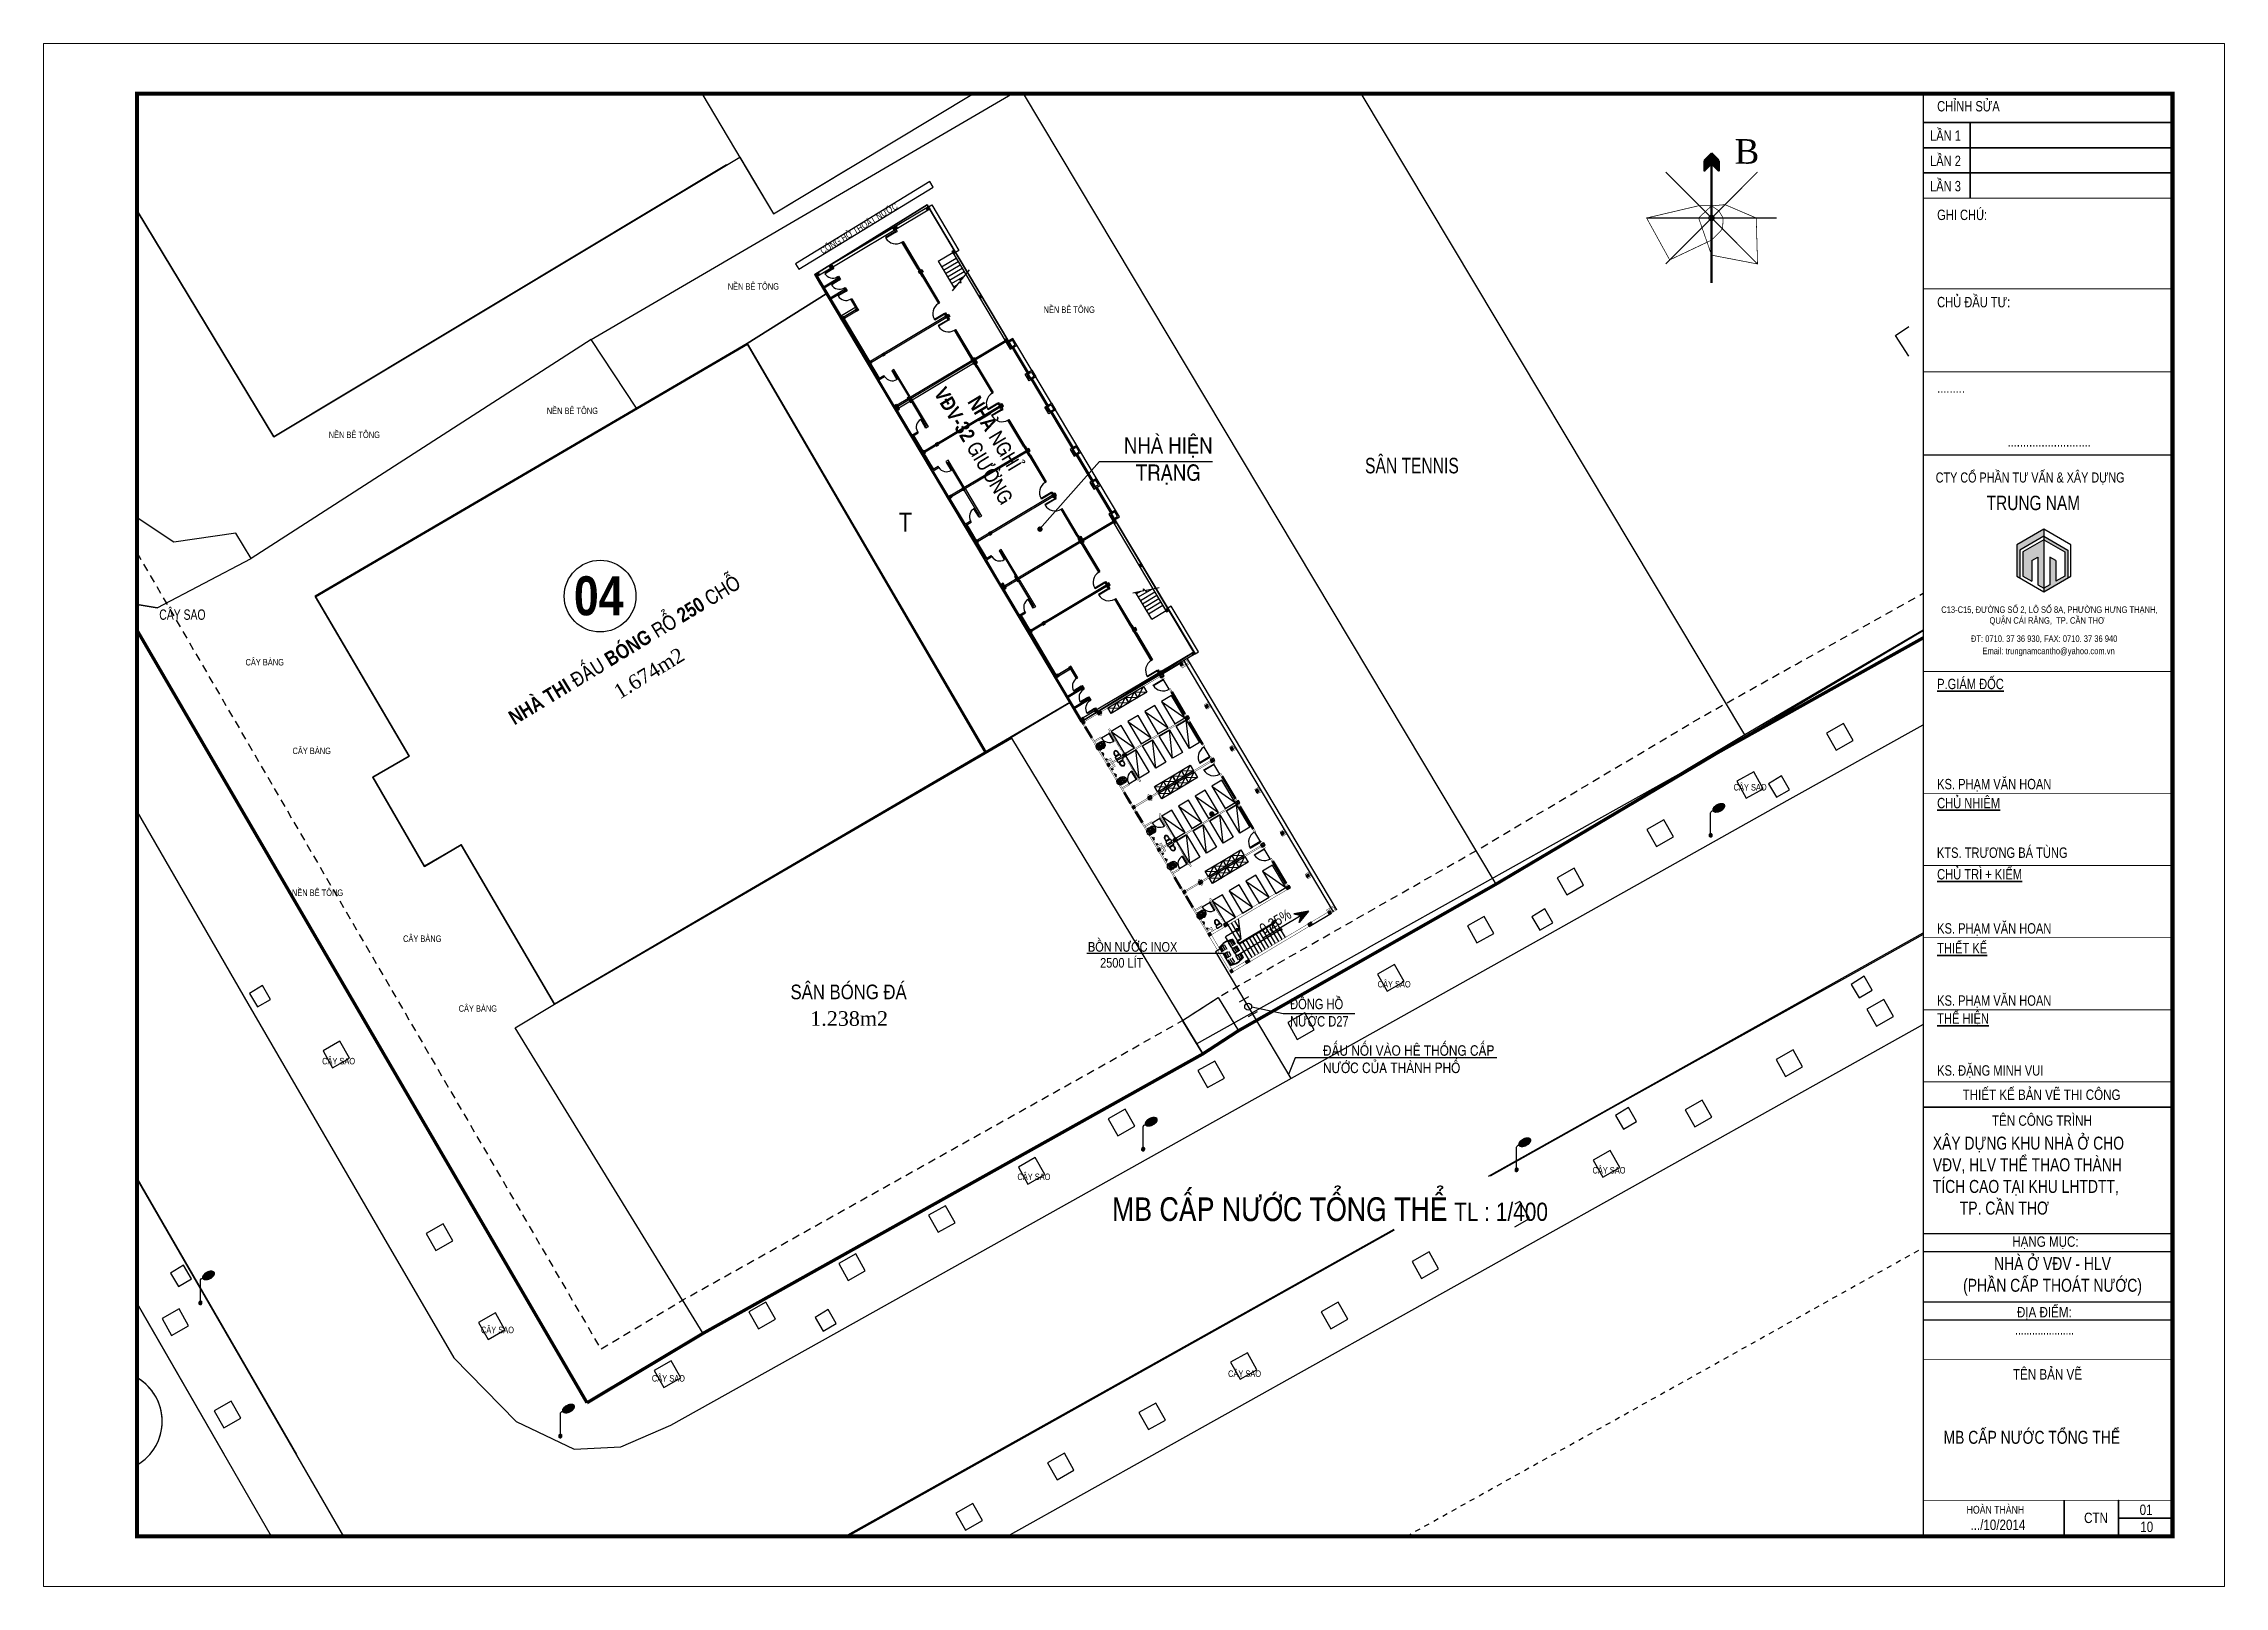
# Model space of a CAD drawing. Header units: millimetres. Extents: x -341 to 79, y 65 to 137.
# Drawn here: x -341.22 to -299.22, y 107.61 to 137.31 of the extents above; entities that cross this region are included whole.
import ezdxf
from ezdxf.enums import TextEntityAlignment as Align

# ---------------------------------------------------------------- set-up
doc = ezdxf.new("R2010")
doc.units = ezdxf.units.MM
doc.header["$LTSCALE"] = 0.3
doc.header["$MEASUREMENT"] = 0
for name, pattern in [('ACAD_ISO03W100', [30, 12, -18]), ('DASHDOTX2', [2, 1, -0.5, 0, -0.5]), ('DASHED2', [0.375, 0.25, -0.125])]:
    doc.linetypes.add(name, pattern=pattern)
doc.layers.get('0').update_dxf_attribs({"linetype": 'CONTINUOUS', "lineweight": 13})
doc.layers.get('DEFPOINTS').update_dxf_attribs({"linetype": 'CONTINUOUS', "lineweight": 13})
for name, color, linetype in [('CAP NUOC', 6, 'CONTINUOUS'), ('CHUSO', 141, 'CONTINUOUS'), ('HACTH', 8, 'CONTINUOUS'), ('HATCH', 8, 'CONTINUOUS'), ('HATCH1', 8, 'CONTINUOUS'), ('KT', 8, 'CONTINUOUS'), ('Ky hieu', 7, 'CONTINUOUS'), ('LAYER 1', 1, 'CONTINUOUS'), ('LAYER 7', 7, 'CONTINUOUS'), ('LAYER1', 1, 'CONTINUOUS'), ('Layer2', 4, 'CONTINUOUS'), ('LAYER3', 34, 'CONTINUOUS'), ('LAYER4', 114, 'CONTINUOUS'), ('LAYER5', 5, 'CONTINUOUS'), ('LAYER7', 7, 'CONTINUOUS'), ('LAYER8', 8, 'CONTINUOUS'), ('THAY', 4, 'CONTINUOUS'), ('THIETBI', 25, 'CONTINUOUS'), ('TUONG', 7, 'CONTINUOUS'), ('VB', 94, 'CONTINUOUS')]:
    doc.layers.add(name, color=color, linetype=linetype)
doc.styles.add('ATTR', font='romans.shx', dxfattribs={"width": 0.8, "height": 0.7})
doc.styles.add('AVO', font='VAVON.TTF')
doc.styles.add('DIM', font='VAVON.TTF')
doc.styles.add('HELVE-KT', font='VHELVCN.TTF')
doc.styles.add('VNI', font='VHELVCN.TTF')
doc.styles.add('VNI - HELVE', font='VBOOKMN.TTF', dxfattribs={"width": 0.8})
doc.styles.add('VNIHC2', font='VHELVCN.TTF', dxfattribs={"width": 0.8})
doc.linetypes.add('FENCELINE2', pattern='A,0.25,-0.1,[132,ltypeshp.shx,S=0.1,R=0,X=-0.1,Y=0],-0.1,1', length=1.45)

msp = doc.modelspace()

# ---------------------------------------------------------------- texts
at = {"layer": 'HATCH1', "style": 'DIM', "width": 0.75}
msp.add_text('COÁNG HÔÛ THOAÙT NÖÔÙC', height=0.125001, rotation=31.42469, dxfattribs=at).set_placement((-326.211, 133.2523))
for s, height, p in [('NEÀN BEÂ TOÂNG', 0.125001, (-328.0398, 132.5734)), ('NEÀN BEÂ TOÂNG', 0.125001, (-321.9572, 132.1263)), ('NEÀN BEÂ TOÂNG', 0.125001, (-331.5245, 130.1792)), ('NEÀN BEÂ TOÂNG', 0.125001, (-335.7249, 129.7179)), ('SAÂN TENNIS', 0.300003, (-315.7658, 129.0366)), ('CAÂY SAO', 0.2, (-338.9886, 126.2174)), ('CAÂY BAØNG', 0.125, (-337.3271, 125.3387)), ('CAÂY BAØNG', 0.125, (-336.4219, 123.6327)), ('CAÂY SAO', 0.125, (-308.6673, 122.9316)), ('NEÀN BEÂ TOÂNG', 0.125001, (-336.4334, 120.9017)), ('CAÂY BAØNG', 0.125, (-334.2931, 120.0165)), ('CAÂY SAO', 0.125, (-315.523, 119.1401)), ('CAÂY BAØNG', 0.125, (-333.2225, 118.6716)), ('CAÂY SAO', 0.125, (-335.8524, 117.659)), ('CAÂY SAO', 0.125, (-322.4613, 115.4323)), ('CAÂY SAO', 0.125, (-311.3857, 115.5582)), ('CAÂY SAO', 0.125, (-332.793, 112.4842)), ('CAÂY SAO', 0.125, (-318.4042, 111.6422)), ('CAÂY SAO', 0.125, (-329.5007, 111.5523))]:
    msp.add_text(s, height=height, dxfattribs=at).set_placement(p)
at = {"layer": 'HATCH1', "linetype": 'DASHDOTX2', "width": 17.304464, "attachment_point": 2}
for s, insert, char_height, rotation in [('{\\fVNI-Helve-Condense|b1|i0|c0|p2;NHAØ NGHÆ \\PVÑV-32 GIÖÔØNG}', (-322.7812, 129.8817), 0.28125, 301.07704), ('{\\fVNI-Helve-Condense|b1|i0|c0|p2;\\H0.5625x;NHAØ THI ÑAÁU BOÙNG ROÅ 250 CHOÃ}', (-330.1024, 125.7578), 0.500002, 31.33578), ('{\\fTimes New Roman|b0|i0|c0|p18;1.674m2}', (-329.6298, 125.3113), 0.28125, 31.33578)]:
    msp.add_mtext(s, dxfattribs=dict(at, insert=insert, char_height=char_height, rotation=rotation))
at = {"layer": 'HATCH1', "linetype": 'DASHDOTX2', "insert": (-330.5248, 127.0547), "char_height": 0.750004, "width": 17.304464, "attachment_point": 2}
msp.add_mtext('{\\fVNI-Helve-Condense|b1|i0|c0|p2;04}', dxfattribs=at)
at = {"layer": 'KT', "linetype": 'DASHDOTX2', "char_height": 0.28125, "width": 17.304382, "attachment_point": 2}
for s, insert in [('{\\fVNI-Helve-Condense|b0|i0|c0|p2;SAÂN BOÙNG ÑAÙ}', (-325.7125, 119.1947)), ('{\\fTimes New Roman|b0|i0|c0|p18;1.238m2}', (-325.7022, 118.6826))]:
    msp.add_mtext(s, dxfattribs=dict(at, insert=insert))
at = {"layer": 'LAYER 1', "linetype": 'Continuous', "ltscale": 0.4, "insert": (-320.64, 115.0968), "char_height": 0.2, "width": 10.809043, "attachment_point": 1, "style": 'HELVE-KT'}
msp.add_mtext('{\\H2.25x;MB CAÁP NÖÔÙC TOÅNG THEÅ}  {\\H1.75x;TL : 1/400}', dxfattribs=at)
at = {"layer": 'LAYER 7', "lineweight": 35, "width": 5.319651, "attachment_point": 1, "style": 'VNI - HELVE'}
for s, insert, char_height in [('MB CAÁP NÖÔÙC TOÅNG THEÅ', (-304.6243, 110.6046), 0.25), ('{\\fVNI-Helve|b0|i0|c0|p2;01}', (-300.8479, 109.1847), 0.2)]:
    msp.add_mtext(s, dxfattribs=dict(at, insert=insert, char_height=char_height))
at = {"layer": 'LAYER1', "linetype": 'DASHDOTX2', "insert": (-319.556, 129.7291), "char_height": 0.312501, "width": 4.531481, "attachment_point": 2}
msp.add_mtext('{\\fVNI-Helve-Condense|b0|i0|c0|p2;NHAØ HIEÄN \\PTRAÏNG}', dxfattribs=at)
at = {"layer": 'LAYER1', "linetype": 'Continuous', "ltscale": 0.05, "insert": (-317.7027, 120.1278), "char_height": 0.2, "attachment_point": 7, "rotation": 30.81321, "style": 'HELVE-KT'}
msp.add_mtext('0,25%', dxfattribs=at)
at = {"layer": 'LAYER1', "linetype": 'Continuous', "ltscale": 0.05, "attachment_point": 7, "style": 'HELVE-KT'}
for s, insert, char_height, width in [('BOÀN NÖÔÙC INOX   \\P    2500 LÍT', (-321.1024, 119.5203), 0.183997, 2.145005), ('ÑAÁU NOÁI VAØO HEÄ THOÁNG CAÁP NÖÔÙC CUÛA THAØNH PHOÁ', (-316.5765, 117.4875), 0.2, 3.723631)]:
    msp.add_mtext(s, dxfattribs=dict(at, insert=insert, char_height=char_height, width=width))
at = {"layer": 'LAYER1', "linetype": 'Continuous', "ltscale": 0.08, "insert": (-317.2092, 118.9213), "char_height": 0.2, "width": 1.589928, "attachment_point": 1, "style": 'VNIHC2'}
msp.add_mtext('{\\fVNI-Book|b0|i0|c0|p2;ÑOÀNG HOÀ NÖÔÙC D27}', dxfattribs=at)

# ---------------------------------------------------------------- blocks, each defined once
blk = doc.blocks.new('Cot den')
at = {"layer": 'Ky hieu', "color": 5, "linetype": 'Continuous'}
for p, q in [((474185.99, 1112245.09), (474186.05, 1112245.17)), ((474186.05, 1112245.17), (474186.13, 1112245.23)), ((474186.13, 1112245.23), (474186.19, 1112245.25)), ((474185.96, 1112245.03), (474185.99, 1112245.09)), ((474185.96, 1112242.67), (474185.96, 1112245.03))]:
    blk.add_line(p, q, dxfattribs=at)
mesh = blk.add_polyface(dxfattribs=at)
corners = [(474186.29, 1112245.16), (474186.24, 1112245.2), (474186.32, 1112245.15), (474186.22, 1112245.22), (474186.39, 1112245.12), (474186.2, 1112245.25), (474186.43, 1112245.12), (474186.19, 1112245.29), (474186.49, 1112245.1), (474186.18, 1112245.32), (474186.53, 1112245.11), (474186.19, 1112245.36), (474186.6, 1112245.11), (474186.19, 1112245.39), (474186.63, 1112245.11), (474186.2, 1112245.43), (474186.71, 1112245.12), (474186.22, 1112245.48), (474186.77, 1112245.14), (474186.25, 1112245.53), (474186.84, 1112245.16), (474186.27, 1112245.57), (474186.9, 1112245.18), (474186.31, 1112245.62), (474186.97, 1112245.21), (474186.34, 1112245.65), (474187.02, 1112245.24), (474186.4, 1112245.7), (474187.09, 1112245.27), (474186.43, 1112245.73), (474187.12, 1112245.3), (474186.5, 1112245.78), (474187.2, 1112245.35), (474186.54, 1112245.8), (474187.23, 1112245.38), (474186.61, 1112245.84), (474187.28, 1112245.42), (474186.66, 1112245.87), (474187.31, 1112245.46), (474186.73, 1112245.9), (474187.35, 1112245.51), (474186.79, 1112245.92), (474187.38, 1112245.55), (474186.85, 1112245.94), (474187.4, 1112245.6), (474186.92, 1112245.96), (474187.42, 1112245.64), (474186.99, 1112245.97), (474187.44, 1112245.69), (474187.03, 1112245.97), (474187.44, 1112245.72), (474187.1, 1112245.97), (474187.44, 1112245.76), (474187.13, 1112245.97), (474187.43, 1112245.79), (474187.42, 1112245.82), (474187.2, 1112245.96), (474187.42, 1112245.82), (474187.4, 1112245.85), (474187.24, 1112245.96), (474187.38, 1112245.88), (474187.3, 1112245.93), (474187.33, 1112245.92)]
mesh.append_faces([[corners[k] for k in face] for face in [(0, 0, 2, 1), (1, 2, 4, 3), (3, 4, 6, 5), (5, 6, 8, 7), (7, 8, 10, 9), (9, 10, 12, 11), (11, 12, 14, 13), (13, 14, 16, 15), (15, 16, 18, 17), (17, 18, 20, 19), (19, 20, 22, 21), (21, 22, 24, 23), (23, 24, 26, 25), (25, 26, 28, 27), (27, 28, 30, 29), (29, 30, 32, 31), (31, 32, 34, 33), (33, 34, 36, 35), (35, 36, 38, 37), (37, 38, 40, 39), (39, 40, 42, 41), (41, 42, 44, 43), (43, 44, 46, 45), (45, 46, 48, 47), (47, 48, 50, 49), (49, 50, 52, 51), (51, 52, 54, 53), (53, 54, 57, 56), (56, 55, 58, 59), (59, 58, 60, 61), (61, 60, 62, 62)]], dxfattribs={"vtx0": -1, "vtx2": -1, "color": 5})
mesh = blk.add_polyface(dxfattribs=at)
corners = [(474185.87, 1112242.53), (474185.86, 1112242.54), (474185.9, 1112242.51), (474185.85, 1112242.55), (474185.91, 1112242.51), (474185.83, 1112242.57), (474185.93, 1112242.5), (474185.82, 1112242.58), (474185.94, 1112242.5), (474185.82, 1112242.59), (474185.96, 1112242.5), (474185.81, 1112242.61), (474185.98, 1112242.5), (474185.8, 1112242.62), (474186, 1112242.5), (474185.8, 1112242.64), (474186.01, 1112242.51), (474185.8, 1112242.66), (474186.03, 1112242.51), (474185.8, 1112242.67), (474186.04, 1112242.52), (474185.8, 1112242.67), (474186.06, 1112242.53), (474185.8, 1112242.69), (474186.06, 1112242.54), (474185.8, 1112242.7), (474186.08, 1112242.55), (474185.81, 1112242.72), (474186.09, 1112242.56), (474185.81, 1112242.73), (474186.11, 1112242.58), (474185.82, 1112242.75), (474186.11, 1112242.58), (474185.82, 1112242.76), (474186.12, 1112242.61), (474185.84, 1112242.78), (474186.12, 1112242.62), (474185.85, 1112242.79), (474186.13, 1112242.64), (474185.86, 1112242.8), (474186.13, 1112242.65), (474185.87, 1112242.81), (474186.13, 1112242.67), (474185.89, 1112242.82), (474186.13, 1112242.68), (474185.9, 1112242.83), (474186.13, 1112242.7), (474185.92, 1112242.83), (474186.13, 1112242.72), (474185.93, 1112242.84), (474186.12, 1112242.73), (474185.95, 1112242.84), (474186.11, 1112242.75), (474185.96, 1112242.84), (474186.11, 1112242.76), (474185.99, 1112242.84), (474186.1, 1112242.77), (474186, 1112242.84), (474186.08, 1112242.79), (474186.02, 1112242.83), (474186.07, 1112242.8), (474186.03, 1112242.83), (474186.06, 1112242.81)]
mesh.append_faces([[corners[k] for k in face] for face in [(0, 0, 2, 1), (1, 2, 4, 3), (3, 4, 6, 5), (5, 6, 8, 7), (7, 8, 10, 9), (9, 10, 12, 11), (11, 12, 14, 13), (13, 14, 16, 15), (15, 16, 18, 17), (17, 18, 20, 19), (21, 20, 22, 23), (23, 22, 24, 25), (25, 24, 26, 27), (27, 26, 28, 29), (29, 28, 30, 31), (31, 30, 32, 33), (33, 32, 34, 35), (35, 34, 36, 37), (37, 36, 38, 39), (39, 38, 40, 41), (41, 40, 42, 43), (43, 42, 44, 45), (45, 44, 46, 47), (47, 46, 48, 49), (49, 48, 50, 51), (51, 50, 52, 53), (53, 52, 54, 55), (55, 54, 56, 57), (57, 56, 58, 59), (59, 58, 60, 61), (61, 60, 62, 62)]], dxfattribs={"vtx0": -1, "vtx2": -1, "color": 5})
blk = doc.blocks.new('Nha tam')
at = {"layer": 'HATCH1', "style": 'VNI'}
blk.add_text('T', height=2, dxfattribs=at).set_placement((474231.77, 1112286.52, 0.05), align=Align.MIDDLE)
blk = doc.blocks.new('TOILET')
at = {"layer": 'THIETBI', "linetype": 'Continuous'}
for p, q in [((2.2, 0), (-2.2, 0)), ((-2.5, -0.2), (-2.5, -1.8)), ((-2.2, -2), (2.2, -2)), ((-1.3, -2.7), (1.3, -2.7)), ((-1, -2.5), (-1, -2.7)), ((-0.9, -2.5), (-1, -2.5)), ((-1, -2.7), (-0.9, -2.7)), ((-0.9, -2.7), (-0.9, -2.5)), ((0.9, -2.7), (0.9, -2.5)), ((0.9, -2.5), (1, -2.5)), ((1, -2.7), (0.9, -2.7)), ((1, -2.5), (1, -2.7)), ((2.5, -1.8), (2.5, -0.2))]:
    blk.add_line(p, q, dxfattribs=at)
for centre, radius, start, end in [((-2.2, -0.2), 0.25, 90, 180), ((2.2, -0.2), 0.25, 0, 90), ((-2.2, -1.8), 0.25, 180, 270), ((2.6, -4), 4.58, 164.9269, 180), ((2.6, -4), 4.58, 180, 195.0731), ((1.3, -3.7), 3.23, 149.0966, 164.9269), ((1.3, -4.4), 3.23, 195.0731, 213.0315), ((2.6, -4), 4.18, 164.9269, 180), ((2.6, -4), 4.18, 180, 195.0731), ((1.3, -3.7), 2.83, 160.176, 164.9269), ((1.3, -4.4), 2.83, 195.0731, 213.0315), ((0.5, -4.9), 2.26, 213.0315, 237.5002), ((0.5, -4.9), 1.86, 213.0315, 237.5002), ((0, -5.7), 1.29, 237.5002, 270), ((0, -5.7), 0.893, 237.5002, 270), ((0, -5.7), 0.893, 270, 302.4998), ((0, -5.7), 1.29, 270, 302.4998), ((-0.5, -4.9), 1.86, 302.4998, 326.9685), ((-0.5, -4.9), 2.26, 302.4998, 326.9685), ((-1.3, -4.4), 2.83, 326.9685, 344.9269), ((-1.3, -3.7), 2.83, 15.0731, 19.824), ((-1.3, -3.7), 3.23, 15.0731, 30.9034), ((-2.6, -4), 4.18, 0, 15.0731), ((-2.6, -4), 4.18, 344.9269, 360), ((-1.3, -4.4), 3.23, 326.9685, 344.9269), ((-2.6, -4), 4.58, 360, 15.0731), ((-2.6, -4), 4.58, 344.9269, 0), ((2.2, -1.8), 0.25, 270, 0)]:
    blk.add_arc(centre, radius, start, end, dxfattribs=at)
blk = doc.blocks.new('la')
at = {"layer": 'THIETBI', "linetype": 'Continuous'}
for p, q in [((-5933, 607097), (-5955, 607330)), ((-5944, 607224), (-5944, 607230)), ((-5467, 607097), (-5933, 607097)), ((-5700, 607139), (-5859, 607139)), ((-5859, 607122), (-5541, 607122)), ((-5759, 607200), (-5715, 607200)), ((-5759, 607183), (-5759, 607200)), ((-5759, 607167), (-5759, 607183)), ((-5700, 607167), (-5759, 607167)), ((-5700, 607278), (-5735, 607278)), ((-5720, 607192), (-5728, 607192)), ((-5728, 607175), (-5672, 607175)), ((-5726, 607183), (-5717, 607183)), ((-5710, 607250), (-5715, 607196)), ((-5700, 607309), (-5700, 607252)), ((-5665, 607278), (-5700, 607278)), ((-5641, 607167), (-5700, 607167)), ((-5541, 607139), (-5700, 607139)), ((-5685, 607196), (-5690, 607250)), ((-5685, 607200), (-5641, 607200)), ((-5675, 607183), (-5684, 607183)), ((-5672, 607192), (-5680, 607192)), ((-5641, 607200), (-5641, 607183)), ((-5641, 607183), (-5641, 607167)), ((-5446, 607330), (-5467, 607097)), ((-5456, 607230), (-5456, 607224))]:
    blk.add_line(p, q, dxfattribs=at)
for centre, radius in [((-5743, 607183), 17), ((-5700, 607278), 21.2), ((-5700, 607278), 17), ((-5658, 607183), 17)]:
    blk.add_circle(centre, radius, dxfattribs=at)
for centre, radius, start, end in [((-5810, 607330), 145, 180, 190.38886), ((-5859, 607224), 84.9, 180, 270), ((-5859, 607224), 102, 218.24525, 270), ((-5787, 607339), 103, 150.43772, 180), ((-5787, 607339), 103, 180, 209.56228), ((-5744, 607315), 152, 126.13941, 150.43772), ((-5744, 607363), 152, 209.56228, 233.86059), ((-5717, 607278), 198, 106.82985, 126.13941), ((-5717, 607401), 198, 233.86059, 253.17015), ((-5699, 607218), 261, 90, 106.82985), ((-5699, 607460), 261, 253.17015, 266.45866), ((-5720, 607196), 4.24, 270, 354.39294), ((-5700, 607232), 20, 59.74729, 120.25271), ((-5699, 607218), 261, 73.17015, 90), ((-5699, 607460), 261, 273.0264, 286.82985), ((-5680, 607196), 4.24, 185.60706, 270), ((-5681, 607278), 198, 53.86059, 73.17015), ((-5681, 607401), 198, 286.82985, 306.13941), ((-5653, 607315), 152, 29.56228, 53.86059), ((-5653, 607363), 152, 306.13941, 330.43772), ((-5541, 607224), 84.9, 270, 0), ((-5541, 607224), 102, 270, 321.75475), ((-5611, 607339), 103, 0, 29.56228), ((-5611, 607339), 103, 330.43772, 0)]:
    blk.add_arc(centre, radius, start, end, dxfattribs=at)
blk.add_spline([(-5446, 607330), (-5488, 607436), (-5558, 607489), (-5649, 607517), (-5751, 607517), (-5842, 607489), (-5912, 607436), (-5950, 607366), (-5955, 607330)], degree=3, dxfattribs=at)
blk = doc.blocks.new('WALFCT1T')
for p, q in [((-5.5, -1), (-5, -1)), ((-5.5, -2), (-5.5, -1)), ((-2.5, -2), (-5.5, -2)), ((-5, -2), (-5, -2.5)), ((-5, -2.5), (-3, -2.5)), ((-3, -1), (-2.5, -1)), ((-3, -2.5), (-3, -2)), ((-2.5, -1), (-2.5, -2)), ((-1, -0.5), (1, -0.5)), ((0.75, -5.5), (-0.75, -5.5)), ((2.5, -1), (3, -1)), ((2.5, -2), (2.5, -1)), ((5.5, -2), (2.5, -2)), ((3, -2), (3, -2.5)), ((3, -2.5), (5, -2.5)), ((5, -1), (5.5, -1)), ((5, -2.5), (5, -2)), ((5.5, -1), (5.5, -2))]:
    blk.add_line(p, q)
for points in [[(-3, 0), (-3, -1), (-5, -1), (-5, 0)], [(-0.25, -0.5), (-0.25, 0), (0.25, 0), (0.25, -0.5)], [(5, 0), (5, -1), (3, -1), (3, 0)]]:
    blk.add_lwpolyline(points, close=True)
for centre, start, end in [((-13.2658, -3.6195), 351.4554, 14.26943), ((13.2658, -3.6195), 165.7306, 188.5446)]:
    blk.add_arc(centre, 12.6562, start, end)
at = {"style": 'ATTR', "width": 0.8, "flags": 9}
blk.add_attdef('ESTCODE', (0, 0), '', height=0.7, dxfattribs=at)
blk = doc.blocks.new('NXM')
at = {"layer": 'LAYER7', "ltscale": 5}
h = blk.add_hatch(color=256, dxfattribs=at)
h.paths.add_polyline_path([(-121877.87, 340602.76), (-121877.77, 340602.86), (-121877.97, 340602.86)])
h.paths.add_polyline_path([(-121877.87, 340602.76), (-121877.97, 340602.86), (-121877.97, 340602.66)])
h.paths.add_polyline_path([(-121877.77, 340602.66), (-121877.87, 340602.76), (-121877.97, 340602.66)])
h.paths.add_polyline_path([(-121877.77, 340602.66), (-121877.77, 340602.86), (-121877.87, 340602.76)])
h = blk.add_hatch(color=256, dxfattribs=at)
h.paths.add_polyline_path([(-121874.57, 340602.76), (-121874.47, 340602.86), (-121874.67, 340602.86)])
h.paths.add_polyline_path([(-121874.57, 340602.76), (-121874.67, 340602.86), (-121874.67, 340602.66)])
h.paths.add_polyline_path([(-121874.47, 340602.66), (-121874.57, 340602.76), (-121874.67, 340602.66)])
h.paths.add_polyline_path([(-121874.47, 340602.66), (-121874.47, 340602.86), (-121874.57, 340602.76)])
h = blk.add_hatch(color=256, dxfattribs=at)
h.paths.add_polyline_path([(-121870.77, 340602.76), (-121870.67, 340602.86), (-121870.87, 340602.86)])
h.paths.add_polyline_path([(-121870.77, 340602.76), (-121870.87, 340602.86), (-121870.87, 340602.66)])
h.paths.add_polyline_path([(-121870.67, 340602.66), (-121870.77, 340602.76), (-121870.87, 340602.66)])
h.paths.add_polyline_path([(-121870.67, 340602.66), (-121870.67, 340602.86), (-121870.77, 340602.76)])
h = blk.add_hatch(color=256, dxfattribs=at)
h.paths.add_polyline_path([(-121866.97, 340602.76), (-121866.87, 340602.86), (-121867.07, 340602.86)])
h.paths.add_polyline_path([(-121866.97, 340602.76), (-121867.07, 340602.86), (-121867.07, 340602.66)])
h.paths.add_polyline_path([(-121866.87, 340602.66), (-121866.97, 340602.76), (-121867.07, 340602.66)])
h.paths.add_polyline_path([(-121866.87, 340602.66), (-121866.87, 340602.86), (-121866.97, 340602.76)])
h = blk.add_hatch(color=256, dxfattribs=at)
h.paths.add_polyline_path([(-121863.17, 340602.76), (-121863.07, 340602.86), (-121863.27, 340602.86)])
h.paths.add_polyline_path([(-121863.17, 340602.76), (-121863.27, 340602.86), (-121863.27, 340602.66)])
h.paths.add_polyline_path([(-121863.07, 340602.66), (-121863.17, 340602.76), (-121863.27, 340602.66)])
h.paths.add_polyline_path([(-121863.07, 340602.66), (-121863.07, 340602.86), (-121863.17, 340602.76)])
h = blk.add_hatch(color=256, dxfattribs=at)
h.paths.add_polyline_path([(-121859.37, 340602.76), (-121859.27, 340602.86), (-121859.47, 340602.86)])
h.paths.add_polyline_path([(-121859.37, 340602.76), (-121859.47, 340602.86), (-121859.47, 340602.66)])
h.paths.add_polyline_path([(-121859.27, 340602.66), (-121859.37, 340602.76), (-121859.47, 340602.66)])
h.paths.add_polyline_path([(-121859.27, 340602.66), (-121859.27, 340602.86), (-121859.37, 340602.76)])
h = blk.add_hatch(color=256, dxfattribs=at)
h.paths.add_polyline_path([(-121855.57, 340602.76), (-121855.47, 340602.86), (-121855.67, 340602.86)])
h.paths.add_polyline_path([(-121855.57, 340602.76), (-121855.67, 340602.86), (-121855.67, 340602.66)])
h.paths.add_polyline_path([(-121855.47, 340602.66), (-121855.57, 340602.76), (-121855.67, 340602.66)])
h.paths.add_polyline_path([(-121855.47, 340602.66), (-121855.47, 340602.86), (-121855.57, 340602.76)])
h = blk.add_hatch(color=256, dxfattribs=at)
h.paths.add_polyline_path([(-121877.77, 340601.46), (-121877.97, 340601.46), (-121877.87, 340601.31)])
h.paths.add_polyline_path([(-121877.97, 340601.16), (-121877.87, 340601.31), (-121877.97, 340601.46)], flags=16)
h.paths.add_polyline_path([(-121877.97, 340601.46), (-121877.97, 340601.16), (-121877.87, 340601.31)])
h.paths.add_polyline_path([(-121877.87, 340601.31), (-121877.97, 340601.16), (-121877.77, 340601.16)])
h = blk.add_hatch(color=256, dxfattribs=at)
h.paths.add_polyline_path([(-121874.47, 340601.46), (-121874.67, 340601.46), (-121874.57, 340601.31)])
h.paths.add_polyline_path([(-121874.67, 340601.16), (-121874.57, 340601.31), (-121874.67, 340601.46)])
h.paths.add_polyline_path([(-121874.67, 340601.46), (-121874.67, 340601.16), (-121874.57, 340601.31)])
h.paths.add_polyline_path([(-121874.57, 340601.31), (-121874.67, 340601.16), (-121874.47, 340601.16)])
h = blk.add_hatch(color=256, dxfattribs=at)
h.paths.add_polyline_path([(-121870.67, 340601.46), (-121870.87, 340601.46), (-121870.77, 340601.31)])
h.paths.add_polyline_path([(-121870.87, 340601.16), (-121870.77, 340601.31), (-121870.87, 340601.46)])
h = blk.add_hatch(color=256, dxfattribs=at)
h.paths.add_polyline_path([(-121866.87, 340601.46), (-121867.07, 340601.46), (-121866.97, 340601.31)])
h.paths.add_polyline_path([(-121867.07, 340601.16), (-121866.97, 340601.31), (-121867.07, 340601.46)])
h = blk.add_hatch(color=256, dxfattribs=at)
h.paths.add_polyline_path([(-121863.07, 340601.46), (-121863.27, 340601.46), (-121863.17, 340601.31)])
h.paths.add_polyline_path([(-121863.27, 340601.16), (-121863.17, 340601.31), (-121863.27, 340601.46)])
h = blk.add_hatch(color=256, dxfattribs=at)
h.paths.add_polyline_path([(-121859.27, 340601.46), (-121859.47, 340601.46), (-121859.37, 340601.31)])
h.paths.add_polyline_path([(-121859.47, 340601.16), (-121859.37, 340601.31), (-121859.47, 340601.46)])
h = blk.add_hatch(color=256, dxfattribs=at)
h.paths.add_polyline_path([(-121855.47, 340601.46), (-121855.67, 340601.46), (-121855.57, 340601.31)])
h.paths.add_polyline_path([(-121855.67, 340601.16), (-121855.57, 340601.31), (-121855.67, 340601.46)])
h = blk.add_hatch(color=256, dxfattribs=at)
h.paths.add_polyline_path([(-121877.77, 340595.86), (-121877.97, 340595.86), (-121877.87, 340595.71)])
h.paths.add_polyline_path([(-121877.97, 340595.56), (-121877.87, 340595.71), (-121877.97, 340595.86)])
h = blk.add_hatch(color=256, dxfattribs=at)
h.paths.add_polyline_path([(-121874.47, 340595.86), (-121874.67, 340595.86), (-121874.57, 340595.71)])
h.paths.add_polyline_path([(-121874.67, 340595.56), (-121874.57, 340595.71), (-121874.67, 340595.86)])
h = blk.add_hatch(color=256, dxfattribs=at)
h.paths.add_polyline_path([(-121870.67, 340595.86), (-121870.87, 340595.86), (-121870.77, 340595.71)])
h.paths.add_polyline_path([(-121870.87, 340595.56), (-121870.77, 340595.71), (-121870.87, 340595.86)])
h = blk.add_hatch(color=256, dxfattribs=at)
h.paths.add_polyline_path([(-121866.87, 340595.86), (-121867.07, 340595.86), (-121866.97, 340595.71)])
h.paths.add_polyline_path([(-121867.07, 340595.56), (-121866.97, 340595.71), (-121867.07, 340595.86)], flags=17)
h.paths.add_polyline_path([(-121867.07, 340595.86), (-121867.07, 340595.56), (-121866.97, 340595.71)])
h = blk.add_hatch(color=256, dxfattribs=at)
h.paths.add_polyline_path([(-121863.07, 340595.86), (-121863.27, 340595.86), (-121863.17, 340595.71)])
h.paths.add_polyline_path([(-121863.27, 340595.56), (-121863.17, 340595.71), (-121863.27, 340595.86)])
h.paths.add_polyline_path([(-121863.27, 340595.86), (-121863.27, 340595.56), (-121863.17, 340595.71)])
h = blk.add_hatch(color=256, dxfattribs=at)
h.paths.add_polyline_path([(-121859.27, 340595.86), (-121859.47, 340595.86), (-121859.37, 340595.71)])
h.paths.add_polyline_path([(-121859.47, 340595.56), (-121859.37, 340595.71), (-121859.47, 340595.86)])
h = blk.add_hatch(color=256, dxfattribs=at)
h.paths.add_polyline_path([(-121855.47, 340595.86), (-121855.67, 340595.86), (-121855.57, 340595.71)])
h.paths.add_polyline_path([(-121855.67, 340595.56), (-121855.57, 340595.71), (-121855.67, 340595.86)])
h.paths.add_polyline_path([(-121855.67, 340595.86), (-121855.67, 340595.56), (-121855.57, 340595.71)])
h = blk.add_hatch(color=256, dxfattribs=at)
h.paths.add_polyline_path([(-121877.87, 340593.96), (-121877.77, 340594.06), (-121877.97, 340594.06)])
h.paths.add_polyline_path([(-121877.87, 340593.96), (-121877.97, 340594.06), (-121877.97, 340593.86)])
h.paths.add_polyline_path([(-121877.77, 340593.86), (-121877.87, 340593.96), (-121877.97, 340593.86)])
h.paths.add_polyline_path([(-121877.77, 340593.86), (-121877.77, 340594.06), (-121877.87, 340593.96)])
h = blk.add_hatch(color=256, dxfattribs=at)
h.paths.add_polyline_path([(-121877.87, 340593.96), (-121877.77, 340594.06), (-121877.97, 340594.06)])
h.paths.add_polyline_path([(-121877.87, 340593.96), (-121877.97, 340594.06), (-121877.97, 340593.86)])
h.paths.add_polyline_path([(-121877.77, 340593.86), (-121877.87, 340593.96), (-121877.97, 340593.86)])
h.paths.add_polyline_path([(-121877.77, 340593.86), (-121877.77, 340594.06), (-121877.87, 340593.96)])
h = blk.add_hatch(color=256, dxfattribs=at)
h.paths.add_polyline_path([(-121874.57, 340593.96), (-121874.47, 340594.06), (-121874.67, 340594.06)])
h.paths.add_polyline_path([(-121874.57, 340593.96), (-121874.67, 340594.06), (-121874.67, 340593.86)])
h.paths.add_polyline_path([(-121874.47, 340593.86), (-121874.57, 340593.96), (-121874.67, 340593.86)])
h.paths.add_polyline_path([(-121874.47, 340593.86), (-121874.47, 340594.06), (-121874.57, 340593.96)])
h = blk.add_hatch(color=256, dxfattribs=at)
h.paths.add_polyline_path([(-121874.57, 340593.96), (-121874.47, 340594.06), (-121874.67, 340594.06)])
h.paths.add_polyline_path([(-121874.57, 340593.96), (-121874.67, 340594.06), (-121874.67, 340593.86)])
h.paths.add_polyline_path([(-121874.47, 340593.86), (-121874.57, 340593.96), (-121874.67, 340593.86)])
h.paths.add_polyline_path([(-121874.47, 340593.86), (-121874.47, 340594.06), (-121874.57, 340593.96)])
h = blk.add_hatch(color=256, dxfattribs=at)
h.paths.add_polyline_path([(-121870.77, 340593.96), (-121870.67, 340594.06), (-121870.87, 340594.06)])
h.paths.add_polyline_path([(-121870.77, 340593.96), (-121870.87, 340594.06), (-121870.87, 340593.86)])
h.paths.add_polyline_path([(-121870.67, 340593.86), (-121870.77, 340593.96), (-121870.87, 340593.86)])
h.paths.add_polyline_path([(-121870.67, 340593.86), (-121870.67, 340594.06), (-121870.77, 340593.96)])
h = blk.add_hatch(color=256, dxfattribs=at)
h.paths.add_polyline_path([(-121870.77, 340593.96), (-121870.67, 340594.06), (-121870.87, 340594.06)])
h.paths.add_polyline_path([(-121870.77, 340593.96), (-121870.87, 340594.06), (-121870.87, 340593.86)])
h.paths.add_polyline_path([(-121870.67, 340593.86), (-121870.77, 340593.96), (-121870.87, 340593.86)])
h.paths.add_polyline_path([(-121870.67, 340593.86), (-121870.67, 340594.06), (-121870.77, 340593.96)])
h = blk.add_hatch(color=256, dxfattribs=at)
h.paths.add_polyline_path([(-121866.97, 340593.96), (-121866.87, 340594.06), (-121867.07, 340594.06)])
h.paths.add_polyline_path([(-121866.97, 340593.96), (-121867.07, 340594.06), (-121867.07, 340593.86)])
h.paths.add_polyline_path([(-121866.87, 340593.86), (-121866.97, 340593.96), (-121867.07, 340593.86)])
h.paths.add_polyline_path([(-121866.87, 340593.86), (-121866.87, 340594.06), (-121866.97, 340593.96)])
h = blk.add_hatch(color=256, dxfattribs=at)
h.paths.add_polyline_path([(-121866.97, 340593.96), (-121866.87, 340594.06), (-121867.07, 340594.06)])
h.paths.add_polyline_path([(-121866.97, 340593.96), (-121867.07, 340594.06), (-121867.07, 340593.86)])
h.paths.add_polyline_path([(-121866.87, 340593.86), (-121866.97, 340593.96), (-121867.07, 340593.86)])
h.paths.add_polyline_path([(-121866.87, 340593.86), (-121866.87, 340594.06), (-121866.97, 340593.96)])
h = blk.add_hatch(color=256, dxfattribs=at)
h.paths.add_polyline_path([(-121863.17, 340593.96), (-121863.07, 340594.06), (-121863.27, 340594.06)])
h.paths.add_polyline_path([(-121863.17, 340593.96), (-121863.27, 340594.06), (-121863.27, 340593.86)])
h.paths.add_polyline_path([(-121863.07, 340593.86), (-121863.17, 340593.96), (-121863.27, 340593.86)])
h.paths.add_polyline_path([(-121863.07, 340593.86), (-121863.07, 340594.06), (-121863.17, 340593.96)])
h = blk.add_hatch(color=256, dxfattribs=at)
h.paths.add_polyline_path([(-121863.17, 340593.96), (-121863.07, 340594.06), (-121863.27, 340594.06)])
h.paths.add_polyline_path([(-121863.17, 340593.96), (-121863.27, 340594.06), (-121863.27, 340593.86)])
h.paths.add_polyline_path([(-121863.07, 340593.86), (-121863.17, 340593.96), (-121863.27, 340593.86)])
h.paths.add_polyline_path([(-121863.07, 340593.86), (-121863.07, 340594.06), (-121863.17, 340593.96)])
h = blk.add_hatch(color=256, dxfattribs=at)
h.paths.add_polyline_path([(-121859.37, 340593.96), (-121859.27, 340594.06), (-121859.47, 340594.06)])
h.paths.add_polyline_path([(-121859.37, 340593.96), (-121859.47, 340594.06), (-121859.47, 340593.86)])
h.paths.add_polyline_path([(-121859.27, 340593.86), (-121859.37, 340593.96), (-121859.47, 340593.86)])
h.paths.add_polyline_path([(-121859.27, 340593.86), (-121859.27, 340594.06), (-121859.37, 340593.96)])
h = blk.add_hatch(color=256, dxfattribs=at)
h.paths.add_polyline_path([(-121859.37, 340593.96), (-121859.27, 340594.06), (-121859.47, 340594.06)])
h.paths.add_polyline_path([(-121859.37, 340593.96), (-121859.47, 340594.06), (-121859.47, 340593.86)])
h.paths.add_polyline_path([(-121859.27, 340593.86), (-121859.37, 340593.96), (-121859.47, 340593.86)])
h.paths.add_polyline_path([(-121859.27, 340593.86), (-121859.27, 340594.06), (-121859.37, 340593.96)])
h = blk.add_hatch(color=256, dxfattribs=at)
h.paths.add_polyline_path([(-121855.57, 340593.96), (-121855.47, 340594.06), (-121855.67, 340594.06)])
h.paths.add_polyline_path([(-121855.57, 340593.96), (-121855.67, 340594.06), (-121855.67, 340593.86)])
h.paths.add_polyline_path([(-121855.47, 340593.86), (-121855.57, 340593.96), (-121855.67, 340593.86)])
h.paths.add_polyline_path([(-121855.47, 340593.86), (-121855.47, 340594.06), (-121855.57, 340593.96)])
h = blk.add_hatch(color=256, dxfattribs=at)
h.paths.add_polyline_path([(-121855.57, 340593.96), (-121855.47, 340594.06), (-121855.67, 340594.06)])
h.paths.add_polyline_path([(-121855.57, 340593.96), (-121855.67, 340594.06), (-121855.67, 340593.86)])
h.paths.add_polyline_path([(-121855.47, 340593.86), (-121855.57, 340593.96), (-121855.67, 340593.86)])
h.paths.add_polyline_path([(-121855.47, 340593.86), (-121855.47, 340594.06), (-121855.57, 340593.96)])
at = {"layer": 'LAYER 1', "ltscale": 5}
for p, q in [((-121877.07, 340597.86), (-121877.07, 340601.81)), ((-121877.07, 340601.81), (-121875.37, 340601.81)), ((-121875.37, 340600.56), (-121875.37, 340601.81)), ((-121874.08, 340602.68), (-121874.18, 340602.68)), ((-121874.08, 340602.73), (-121874.08, 340602.63)), ((-121867.46, 340602.68), (-121867.36, 340602.68)), ((-121867.41, 340602.73), (-121867.41, 340602.63)), ((-121866.48, 340602.68), (-121866.58, 340602.68)), ((-121866.53, 340602.73), (-121866.53, 340602.63)), ((-121859.86, 340602.68), (-121859.76, 340602.68)), ((-121859.81, 340602.73), (-121859.81, 340602.63)), ((-121858.88, 340602.68), (-121858.98, 340602.68)), ((-121858.93, 340602.73), (-121858.93, 340602.63)), ((-121874.67, 340600.26), (-121876.12, 340600.88)), ((-121875.37, 340600.56), (-121875.48, 340600.79)), ((-121875.37, 340600.56), (-121875.26, 340600.79))]:
    blk.add_line(p, q, dxfattribs=at)
for centre, radius in [((-121874.08, 340602.68), 0.05), ((-121867.41, 340602.68), 0.05), ((-121866.53, 340602.68), 0.05), ((-121859.81, 340602.68), 0.05), ((-121858.93, 340602.68), 0.05), ((-121877.07, 340597.86), 0.0877)]:
    blk.add_circle(centre, radius, dxfattribs=at)
at = {"layer": 'LAYER5', "linetype": 'Continuous'}
for p, q in [((-121871.12, 340602.86), (-121872.12, 340602.86)), ((-121872.12, 340602.81), (-121871.12, 340602.81)), ((-121871.12, 340602.76), (-121872.12, 340602.76)), ((-121871.62, 340602.86), (-121871.62, 340602.76)), ((-121870.42, 340602.86), (-121869.42, 340602.86)), ((-121869.42, 340602.81), (-121870.42, 340602.81)), ((-121870.42, 340602.76), (-121869.42, 340602.76)), ((-121869.92, 340602.86), (-121869.92, 340602.76)), ((-121863.52, 340602.86), (-121864.52, 340602.86)), ((-121864.52, 340602.81), (-121863.52, 340602.81)), ((-121863.52, 340602.76), (-121864.52, 340602.76)), ((-121864.02, 340602.86), (-121864.02, 340602.76)), ((-121862.82, 340602.86), (-121861.82, 340602.86)), ((-121861.82, 340602.81), (-121862.82, 340602.81)), ((-121862.82, 340602.76), (-121861.82, 340602.76)), ((-121862.32, 340602.86), (-121862.32, 340602.76)), ((-121855.92, 340602.86), (-121856.92, 340602.86)), ((-121856.92, 340602.81), (-121855.92, 340602.81)), ((-121855.92, 340602.76), (-121856.92, 340602.76)), ((-121856.42, 340602.86), (-121856.42, 340602.76)), ((-121876.37, 340601.16), (-121876.37, 340597.96)), ((-121876.32, 340601.21), (-121876.12, 340601.21)), ((-121876.32, 340601.16), (-121876.12, 340601.16)), ((-121876.32, 340601.16), (-121876.32, 340597.96)), ((-121876.12, 340601.16), (-121876.12, 340600.88)), ((-121876.07, 340601.16), (-121876.07, 340600.86)), ((-121872.22, 340595.76), (-121874.22, 340595.76)), ((-121874.22, 340595.71), (-121872.22, 340595.71)), ((-121872.22, 340595.66), (-121874.22, 340595.66)), ((-121873.72, 340595.76), (-121873.72, 340595.66)), ((-121873.22, 340595.76), (-121873.22, 340595.66)), ((-121872.72, 340595.76), (-121872.72, 340595.66)), ((-121869.32, 340595.76), (-121867.32, 340595.76)), ((-121867.32, 340595.71), (-121869.32, 340595.71)), ((-121869.32, 340595.66), (-121867.32, 340595.66)), ((-121868.82, 340595.76), (-121868.82, 340595.66)), ((-121868.32, 340595.76), (-121868.32, 340595.66)), ((-121867.82, 340595.76), (-121867.82, 340595.66)), ((-121864.62, 340595.76), (-121866.62, 340595.76)), ((-121866.62, 340595.71), (-121864.62, 340595.71)), ((-121864.62, 340595.66), (-121866.62, 340595.66)), ((-121866.12, 340595.76), (-121866.12, 340595.66)), ((-121865.62, 340595.76), (-121865.62, 340595.66)), ((-121865.12, 340595.76), (-121865.12, 340595.66)), ((-121861.72, 340595.76), (-121859.72, 340595.76)), ((-121859.72, 340595.71), (-121861.72, 340595.71)), ((-121861.72, 340595.66), (-121859.72, 340595.66)), ((-121861.22, 340595.76), (-121861.22, 340595.66)), ((-121860.72, 340595.76), (-121860.72, 340595.66)), ((-121860.22, 340595.76), (-121860.22, 340595.66)), ((-121857.02, 340595.76), (-121859.02, 340595.76)), ((-121859.02, 340595.71), (-121857.02, 340595.71)), ((-121857.02, 340595.66), (-121859.02, 340595.66))]:
    blk.add_line(p, q, dxfattribs=at)
for points in [[(-121872.47, 340601.46), (-121872.47, 340601.5), (-121873.17, 340601.5), (-121873.17, 340601.46)], [(-121869.02, 340601.46), (-121869.02, 340601.5), (-121868.32, 340601.5), (-121868.32, 340601.46)], [(-121864.92, 340601.46), (-121864.92, 340601.5), (-121865.62, 340601.5), (-121865.62, 340601.46)], [(-121861.42, 340601.46), (-121861.42, 340601.5), (-121860.72, 340601.5), (-121860.72, 340601.46)], [(-121857.32, 340601.46), (-121857.32, 340601.5), (-121858.02, 340601.5), (-121858.02, 340601.46)], [(-121871.07, 340595.76), (-121871.11, 340595.76), (-121871.11, 340596.66), (-121871.07, 340596.66)], [(-121870.47, 340595.76), (-121870.43, 340595.76), (-121870.43, 340596.66), (-121870.47, 340596.66)], [(-121863.47, 340595.76), (-121863.51, 340595.76), (-121863.51, 340596.66), (-121863.47, 340596.66)], [(-121862.87, 340595.76), (-121862.83, 340595.76), (-121862.83, 340596.66), (-121862.87, 340596.66)], [(-121855.87, 340595.76), (-121855.91, 340595.76), (-121855.91, 340596.66), (-121855.87, 340596.66)]]:
    blk.add_lwpolyline(points, close=True, dxfattribs=at)
for centre, radius, start, end in [((-121872.49, 340601.48), 0.68, 88.3153, 181.6847), ((-121869, 340601.48), 0.68, 358.3153, 91.6847), ((-121864.94, 340601.48), 0.68, 88.3153, 181.6847), ((-121861.4, 340601.48), 0.68, 358.3153, 91.6847), ((-121857.34, 340601.48), 0.68, 88.3153, 181.6847), ((-121876.32, 340601.16), 0.05, 90, 180), ((-121876.12, 340601.16), 0.05, 0, 90), ((-121876.34, 340597.96), 0.025, 180, 0), ((-121871.07, 340595.76), 0.904, 90.2526, 180), ((-121870.47, 340595.76), 0.904, 360, 89.7474), ((-121863.47, 340595.76), 0.904, 90.2526, 180), ((-121862.87, 340595.76), 0.904, 360, 89.7474), ((-121855.87, 340595.76), 0.904, 90.2526, 180)]:
    blk.add_arc(centre, radius, start, end, dxfattribs=at)
at = {"layer": 'LAYER7', "ltscale": 5}
for p, q in [((-121877.97, 340602.86), (-121877.77, 340602.66)), ((-121877.77, 340602.86), (-121877.97, 340602.66)), ((-121874.67, 340602.86), (-121874.47, 340602.66)), ((-121874.47, 340602.86), (-121874.67, 340602.66)), ((-121872.47, 340602.16), (-121872.47, 340601.46)), ((-121870.87, 340602.86), (-121870.67, 340602.66)), ((-121870.67, 340602.86), (-121870.87, 340602.66)), ((-121869.02, 340602.16), (-121869.02, 340601.46)), ((-121867.07, 340602.86), (-121866.87, 340602.66)), ((-121866.87, 340602.86), (-121867.07, 340602.66)), ((-121864.92, 340602.16), (-121864.92, 340601.46)), ((-121863.27, 340602.86), (-121863.07, 340602.66)), ((-121863.07, 340602.86), (-121863.27, 340602.66)), ((-121861.42, 340602.16), (-121861.42, 340601.46)), ((-121859.47, 340602.86), (-121859.27, 340602.66)), ((-121859.27, 340602.86), (-121859.47, 340602.66)), ((-121857.32, 340602.16), (-121857.32, 340601.46)), ((-121855.67, 340602.86), (-121855.47, 340602.66)), ((-121855.47, 340602.86), (-121855.67, 340602.66)), ((-121877.97, 340601.46), (-121877.77, 340601.16)), ((-121877.77, 340601.46), (-121877.97, 340601.16)), ((-121877.77, 340601.16), (-121876.37, 340601.16)), ((-121877.77, 340600.86), (-121876.37, 340600.86)), ((-121877.77, 340600.56), (-121876.37, 340600.56)), ((-121877.77, 340600.26), (-121876.37, 340600.26)), ((-121877.77, 340599.96), (-121876.37, 340599.96)), ((-121876.07, 340601.16), (-121874.67, 340601.16)), ((-121876.07, 340600.86), (-121874.67, 340600.86)), ((-121875.37, 340600.56), (-121874.67, 340600.56)), ((-121874.67, 340601.46), (-121874.47, 340601.16)), ((-121874.47, 340601.46), (-121874.67, 340601.16)), ((-121870.87, 340601.46), (-121870.67, 340601.16)), ((-121870.67, 340601.46), (-121870.87, 340601.16)), ((-121867.07, 340601.46), (-121866.87, 340601.16)), ((-121866.87, 340601.46), (-121867.07, 340601.16)), ((-121863.27, 340601.46), (-121863.07, 340601.16)), ((-121863.07, 340601.46), (-121863.27, 340601.16)), ((-121859.47, 340601.46), (-121859.27, 340601.16)), ((-121859.27, 340601.46), (-121859.47, 340601.16)), ((-121855.67, 340601.46), (-121855.47, 340601.16)), ((-121855.47, 340601.46), (-121855.67, 340601.16)), ((-121877.77, 340599.66), (-121876.37, 340599.66)), ((-121877.77, 340599.36), (-121876.37, 340599.36)), ((-121877.77, 340599.06), (-121876.37, 340599.06)), ((-121877.77, 340598.76), (-121876.37, 340598.76)), ((-121877.77, 340598.46), (-121876.37, 340598.46)), ((-121877.77, 340598.16), (-121876.37, 340598.16)), ((-121876.32, 340598.16), (-121876.22, 340598.16)), ((-121876.22, 340598.16), (-121876.22, 340597.91)), ((-121877.77, 340597.86), (-121876.27, 340597.86)), ((-121877.97, 340595.86), (-121877.77, 340595.56)), ((-121877.77, 340595.86), (-121877.97, 340595.56)), ((-121877.97, 340595.56), (-121877.97, 340593.86)), ((-121874.67, 340595.86), (-121874.47, 340595.56)), ((-121874.47, 340595.86), (-121874.67, 340595.56)), ((-121871.97, 340595.76), (-121871.07, 340595.76)), ((-121870.87, 340595.86), (-121870.67, 340595.56)), ((-121870.67, 340595.86), (-121870.87, 340595.56)), ((-121869.57, 340595.76), (-121870.47, 340595.76)), ((-121867.07, 340595.86), (-121866.87, 340595.56)), ((-121866.87, 340595.86), (-121867.07, 340595.56)), ((-121864.37, 340595.76), (-121863.47, 340595.76)), ((-121863.27, 340595.86), (-121863.07, 340595.56)), ((-121863.07, 340595.86), (-121863.27, 340595.56)), ((-121861.97, 340595.76), (-121862.87, 340595.76)), ((-121859.47, 340595.86), (-121859.27, 340595.56)), ((-121859.27, 340595.86), (-121859.47, 340595.56)), ((-121856.77, 340595.76), (-121855.87, 340595.76)), ((-121855.67, 340595.86), (-121855.47, 340595.56)), ((-121855.47, 340595.86), (-121855.67, 340595.56)), ((-121855.47, 340595.66), (-121855.47, 340593.86)), ((-121877.97, 340594.06), (-121877.77, 340593.86)), ((-121877.77, 340594.06), (-121877.97, 340593.86)), ((-121877.97, 340594.06), (-121877.77, 340593.86)), ((-121877.77, 340594.06), (-121877.97, 340593.86)), ((-121877.97, 340593.66), (-121855.47, 340593.66)), ((-121877.97, 340593.36), (-121855.47, 340593.36)), ((-121874.67, 340594.06), (-121874.47, 340593.86)), ((-121874.47, 340594.06), (-121874.67, 340593.86)), ((-121874.67, 340594.06), (-121874.47, 340593.86)), ((-121874.47, 340594.06), (-121874.67, 340593.86)), ((-121870.87, 340594.06), (-121870.67, 340593.86)), ((-121870.67, 340594.06), (-121870.87, 340593.86)), ((-121870.87, 340594.06), (-121870.67, 340593.86)), ((-121870.67, 340594.06), (-121870.87, 340593.86)), ((-121867.07, 340594.06), (-121866.87, 340593.86)), ((-121866.87, 340594.06), (-121867.07, 340593.86)), ((-121867.07, 340594.06), (-121866.87, 340593.86)), ((-121866.87, 340594.06), (-121867.07, 340593.86)), ((-121863.27, 340594.06), (-121863.07, 340593.86)), ((-121863.07, 340594.06), (-121863.27, 340593.86)), ((-121863.27, 340594.06), (-121863.07, 340593.86)), ((-121863.07, 340594.06), (-121863.27, 340593.86)), ((-121859.47, 340594.06), (-121859.27, 340593.86)), ((-121859.27, 340594.06), (-121859.47, 340593.86)), ((-121859.47, 340594.06), (-121859.27, 340593.86)), ((-121859.27, 340594.06), (-121859.47, 340593.86)), ((-121855.67, 340594.06), (-121855.47, 340593.86)), ((-121855.47, 340594.06), (-121855.67, 340593.86)), ((-121855.67, 340594.06), (-121855.47, 340593.86)), ((-121855.47, 340594.06), (-121855.67, 340593.86))]:
    blk.add_line(p, q, dxfattribs=at)
at = {"layer": 'LAYER7', "ltscale": 5, "const_width": 0.03}
for points in [[(-121877.97, 340595.56), (-121877.97, 340602.86)], [(-121877.97, 340602.86), (-121874.57, 340602.86)], [(-121877.77, 340602.86), (-121877.77, 340595.56)], [(-121877.77, 340602.66), (-121874.67, 340602.66)], [(-121874.67, 340602.86), (-121874.67, 340595.66)], [(-121872.12, 340602.86), (-121874.57, 340602.86)], [(-121872.12, 340602.76), (-121874.57, 340602.76)], [(-121874.47, 340602.86), (-121874.47, 340595.66)], [(-121874.47, 340602.36), (-121874.17, 340602.36), (-121874.17, 340602.76)], [(-121874.47, 340602.46), (-121874.27, 340602.46), (-121874.27, 340602.76)], [(-121872.47, 340602.16), (-121872.47, 340602.76)], [(-121872.47, 340602.76), (-121872.47, 340602.16)], [(-121872.47, 340602.16), (-121872.37, 340602.16)], [(-121872.37, 340602.16), (-121872.37, 340602.76)], [(-121872.37, 340602.16), (-121872.37, 340602.76)], [(-121870.77, 340602.86), (-121871.12, 340602.86)], [(-121870.77, 340602.76), (-121871.12, 340602.76)], [(-121870.82, 340602.86), (-121870.82, 340595.66)], [(-121870.77, 340602.86), (-121870.42, 340602.86)], [(-121870.77, 340602.76), (-121870.42, 340602.76)], [(-121870.72, 340602.86), (-121870.72, 340595.66)], [(-121869.42, 340602.86), (-121866.97, 340602.86)], [(-121869.42, 340602.76), (-121866.97, 340602.76)], [(-121869.12, 340602.16), (-121869.12, 340602.76)], [(-121869.12, 340602.16), (-121869.12, 340602.76)], [(-121869.02, 340602.16), (-121869.12, 340602.16)], [(-121869.02, 340602.16), (-121869.02, 340602.76)], [(-121869.02, 340602.76), (-121869.02, 340602.16)], [(-121867.02, 340602.36), (-121867.32, 340602.36), (-121867.32, 340602.76)], [(-121867.02, 340602.46), (-121867.22, 340602.46), (-121867.22, 340602.76)], [(-121867.02, 340602.86), (-121867.02, 340595.66)], [(-121864.52, 340602.86), (-121866.97, 340602.86)], [(-121864.52, 340602.76), (-121866.97, 340602.76)], [(-121866.92, 340602.86), (-121866.92, 340595.66)], [(-121866.92, 340602.46), (-121866.72, 340602.46), (-121866.72, 340602.76)], [(-121866.92, 340602.36), (-121866.62, 340602.36), (-121866.62, 340602.76)], [(-121864.92, 340602.16), (-121864.92, 340602.76)], [(-121864.92, 340602.76), (-121864.92, 340602.16)], [(-121864.92, 340602.16), (-121864.82, 340602.16)], [(-121864.82, 340602.16), (-121864.82, 340602.76)], [(-121864.82, 340602.16), (-121864.82, 340602.76)], [(-121863.17, 340602.86), (-121863.52, 340602.86)], [(-121863.17, 340602.76), (-121863.52, 340602.76)], [(-121863.22, 340602.86), (-121863.22, 340595.66)], [(-121863.17, 340602.86), (-121862.82, 340602.86)], [(-121863.17, 340602.76), (-121862.82, 340602.76)], [(-121863.12, 340602.86), (-121863.12, 340595.66)], [(-121861.82, 340602.86), (-121859.37, 340602.86)], [(-121861.82, 340602.76), (-121859.37, 340602.76)], [(-121861.52, 340602.16), (-121861.52, 340602.76)], [(-121861.52, 340602.16), (-121861.52, 340602.76)], [(-121861.42, 340602.16), (-121861.52, 340602.16)], [(-121861.42, 340602.16), (-121861.42, 340602.76)], [(-121861.42, 340602.76), (-121861.42, 340602.16)], [(-121859.42, 340602.36), (-121859.72, 340602.36), (-121859.72, 340602.76)], [(-121859.42, 340602.46), (-121859.62, 340602.46), (-121859.62, 340602.76)], [(-121859.42, 340602.86), (-121859.42, 340595.66)], [(-121859.37, 340602.86), (-121856.92, 340602.86)], [(-121859.37, 340602.76), (-121856.92, 340602.76)], [(-121859.32, 340602.86), (-121859.32, 340595.66)], [(-121859.32, 340602.46), (-121859.12, 340602.46), (-121859.12, 340602.76)], [(-121859.32, 340602.36), (-121859.02, 340602.36), (-121859.02, 340602.76)], [(-121857.32, 340602.16), (-121857.32, 340602.76)], [(-121857.32, 340602.76), (-121857.32, 340602.16)], [(-121857.32, 340602.16), (-121857.22, 340602.16)], [(-121857.22, 340602.16), (-121857.22, 340602.76)], [(-121857.22, 340602.16), (-121857.22, 340602.76)], [(-121855.92, 340602.86), (-121855.47, 340602.86)], [(-121855.92, 340602.76), (-121855.57, 340602.76)], [(-121855.57, 340602.76), (-121855.57, 340595.76)], [(-121855.47, 340602.86), (-121855.47, 340595.66)], [(-121874.47, 340601.26), (-121872.37, 340601.26)], [(-121872.47, 340601.36), (-121872.47, 340601.46)], [(-121872.47, 340601.46), (-121872.47, 340601.36)], [(-121872.47, 340601.46), (-121872.37, 340601.46)], [(-121872.42, 340601.26), (-121872.22, 340601.26)], [(-121872.37, 340601.36), (-121872.37, 340601.46)], [(-121872.37, 340601.36), (-121872.37, 340601.46)], [(-121872.37, 340601.36), (-121872.22, 340601.36)], [(-121871.02, 340601.36), (-121870.82, 340601.36)], [(-121871.02, 340601.26), (-121870.82, 340601.26)], [(-121870.52, 340601.36), (-121870.72, 340601.36)], [(-121870.52, 340601.26), (-121870.72, 340601.26)], [(-121869.12, 340601.36), (-121869.32, 340601.36)], [(-121869.12, 340601.26), (-121869.32, 340601.26)], [(-121869.12, 340601.36), (-121869.12, 340601.46)], [(-121869.12, 340601.36), (-121869.12, 340601.46)], [(-121869.02, 340601.46), (-121869.12, 340601.46)], [(-121867.02, 340601.26), (-121869.12, 340601.26)], [(-121869.02, 340601.36), (-121869.02, 340601.46)], [(-121869.02, 340601.46), (-121869.02, 340601.36)], [(-121866.92, 340601.26), (-121864.82, 340601.26)], [(-121864.92, 340601.36), (-121864.92, 340601.46)], [(-121864.92, 340601.46), (-121864.92, 340601.36)], [(-121864.92, 340601.46), (-121864.82, 340601.46)], [(-121864.82, 340601.36), (-121864.82, 340601.46)], [(-121864.82, 340601.36), (-121864.82, 340601.46)], [(-121864.82, 340601.36), (-121864.62, 340601.36)], [(-121864.82, 340601.26), (-121864.62, 340601.26)], [(-121863.42, 340601.36), (-121863.22, 340601.36)], [(-121863.42, 340601.26), (-121863.22, 340601.26)], [(-121862.92, 340601.36), (-121863.12, 340601.36)], [(-121862.92, 340601.26), (-121863.12, 340601.26)], [(-121861.52, 340601.36), (-121861.72, 340601.36)], [(-121861.52, 340601.26), (-121861.72, 340601.26)], [(-121861.52, 340601.36), (-121861.52, 340601.46)], [(-121861.52, 340601.36), (-121861.52, 340601.46)], [(-121861.42, 340601.46), (-121861.52, 340601.46)], [(-121859.42, 340601.26), (-121861.52, 340601.26)], [(-121861.42, 340601.36), (-121861.42, 340601.46)], [(-121861.42, 340601.46), (-121861.42, 340601.36)], [(-121859.32, 340601.26), (-121857.22, 340601.26)], [(-121857.32, 340601.36), (-121857.32, 340601.46)], [(-121857.32, 340601.46), (-121857.32, 340601.36)], [(-121857.32, 340601.46), (-121857.22, 340601.46)], [(-121857.22, 340601.36), (-121857.22, 340601.46)], [(-121857.22, 340601.36), (-121857.22, 340601.46)], [(-121857.22, 340601.36), (-121857.02, 340601.36)], [(-121857.22, 340601.26), (-121857.02, 340601.26)], [(-121855.82, 340601.36), (-121855.57, 340601.36)], [(-121855.82, 340601.26), (-121855.57, 340601.26)], [(-121877.97, 340595.56), (-121877.97, 340593.86), (-121877.77, 340593.86), (-121877.77, 340595.56)], [(-121874.57, 340595.76), (-121874.22, 340595.76)], [(-121874.57, 340595.66), (-121874.22, 340595.66)], [(-121872.22, 340595.76), (-121871.97, 340595.76)], [(-121872.22, 340595.66), (-121871.97, 340595.66)], [(-121871.97, 340595.76), (-121871.97, 340595.66)], [(-121871.07, 340595.76), (-121870.77, 340595.76)], [(-121871.07, 340595.76), (-121871.07, 340595.66)], [(-121871.07, 340595.66), (-121870.77, 340595.66)], [(-121870.47, 340595.76), (-121870.77, 340595.76)], [(-121870.47, 340595.66), (-121870.77, 340595.66)], [(-121870.47, 340595.76), (-121870.47, 340595.66)], [(-121869.32, 340595.76), (-121869.57, 340595.76)], [(-121869.57, 340595.76), (-121869.57, 340595.66)], [(-121869.32, 340595.66), (-121869.57, 340595.66)], [(-121866.97, 340595.76), (-121867.32, 340595.76)], [(-121866.97, 340595.66), (-121867.32, 340595.66)], [(-121866.97, 340595.76), (-121866.62, 340595.76)], [(-121866.97, 340595.66), (-121866.62, 340595.66)], [(-121864.62, 340595.76), (-121864.37, 340595.76)], [(-121864.62, 340595.66), (-121864.37, 340595.66)], [(-121864.37, 340595.76), (-121864.37, 340595.66)], [(-121863.47, 340595.76), (-121863.17, 340595.76)], [(-121863.47, 340595.76), (-121863.47, 340595.66)], [(-121863.47, 340595.66), (-121863.17, 340595.66)], [(-121862.87, 340595.76), (-121863.17, 340595.76)], [(-121862.87, 340595.66), (-121863.17, 340595.66)], [(-121862.87, 340595.76), (-121862.87, 340595.66)], [(-121861.72, 340595.76), (-121861.97, 340595.76)], [(-121861.97, 340595.76), (-121861.97, 340595.66)], [(-121861.72, 340595.66), (-121861.97, 340595.66)], [(-121859.37, 340595.76), (-121859.72, 340595.76)], [(-121859.37, 340595.66), (-121859.72, 340595.66)], [(-121859.37, 340595.76), (-121859.02, 340595.76)], [(-121859.37, 340595.66), (-121859.02, 340595.66)], [(-121857.02, 340595.76), (-121856.77, 340595.76)], [(-121857.02, 340595.66), (-121856.77, 340595.66)], [(-121856.77, 340595.76), (-121856.77, 340595.66)], [(-121855.87, 340595.76), (-121855.57, 340595.76)], [(-121855.87, 340595.76), (-121855.87, 340595.66)], [(-121855.87, 340595.66), (-121855.57, 340595.66)]]:
    blk.add_lwpolyline(points, dxfattribs=at)
at = {"layer": 'LAYER7', "ltscale": 5}
for points in [[(-121877.97, 340602.66), (-121877.77, 340602.66), (-121877.77, 340602.86), (-121877.97, 340602.86)], [(-121874.67, 340602.66), (-121874.47, 340602.66), (-121874.47, 340602.86), (-121874.67, 340602.86)], [(-121870.87, 340602.66), (-121870.67, 340602.66), (-121870.67, 340602.86), (-121870.87, 340602.86)], [(-121867.07, 340602.66), (-121866.87, 340602.66), (-121866.87, 340602.86), (-121867.07, 340602.86)], [(-121863.27, 340602.66), (-121863.07, 340602.66), (-121863.07, 340602.86), (-121863.27, 340602.86)], [(-121859.47, 340602.66), (-121859.27, 340602.66), (-121859.27, 340602.86), (-121859.47, 340602.86)], [(-121855.67, 340602.66), (-121855.47, 340602.66), (-121855.47, 340602.86), (-121855.67, 340602.86)], [(-121877.97, 340601.16), (-121877.77, 340601.16), (-121877.77, 340601.46), (-121877.97, 340601.46)], [(-121874.67, 340601.16), (-121874.47, 340601.16), (-121874.47, 340601.46), (-121874.67, 340601.46)], [(-121870.87, 340601.16), (-121870.67, 340601.16), (-121870.67, 340601.46), (-121870.87, 340601.46)], [(-121867.07, 340601.16), (-121866.87, 340601.16), (-121866.87, 340601.46), (-121867.07, 340601.46)], [(-121863.27, 340601.16), (-121863.07, 340601.16), (-121863.07, 340601.46), (-121863.27, 340601.46)], [(-121859.47, 340601.16), (-121859.27, 340601.16), (-121859.27, 340601.46), (-121859.47, 340601.46)], [(-121855.67, 340601.16), (-121855.47, 340601.16), (-121855.47, 340601.46), (-121855.67, 340601.46)], [(-121877.97, 340595.56), (-121877.77, 340595.56), (-121877.77, 340595.86), (-121877.97, 340595.86)], [(-121874.67, 340595.56), (-121874.47, 340595.56), (-121874.47, 340595.86), (-121874.67, 340595.86)], [(-121870.87, 340595.56), (-121870.67, 340595.56), (-121870.67, 340595.86), (-121870.87, 340595.86)], [(-121867.07, 340595.56), (-121866.87, 340595.56), (-121866.87, 340595.86), (-121867.07, 340595.86)], [(-121863.27, 340595.56), (-121863.07, 340595.56), (-121863.07, 340595.86), (-121863.27, 340595.86)], [(-121859.47, 340595.56), (-121859.27, 340595.56), (-121859.27, 340595.86), (-121859.47, 340595.86)], [(-121855.67, 340595.56), (-121855.47, 340595.56), (-121855.47, 340595.86), (-121855.67, 340595.86)], [(-121877.97, 340593.86), (-121877.77, 340593.86), (-121877.77, 340594.06), (-121877.97, 340594.06)], [(-121877.97, 340593.86), (-121877.77, 340593.86), (-121877.77, 340594.06), (-121877.97, 340594.06)], [(-121874.67, 340593.86), (-121874.47, 340593.86), (-121874.47, 340594.06), (-121874.67, 340594.06)], [(-121874.67, 340593.86), (-121874.47, 340593.86), (-121874.47, 340594.06), (-121874.67, 340594.06)], [(-121870.87, 340593.86), (-121870.67, 340593.86), (-121870.67, 340594.06), (-121870.87, 340594.06)], [(-121870.87, 340593.86), (-121870.67, 340593.86), (-121870.67, 340594.06), (-121870.87, 340594.06)], [(-121867.07, 340593.86), (-121866.87, 340593.86), (-121866.87, 340594.06), (-121867.07, 340594.06)], [(-121867.07, 340593.86), (-121866.87, 340593.86), (-121866.87, 340594.06), (-121867.07, 340594.06)], [(-121863.27, 340593.86), (-121863.07, 340593.86), (-121863.07, 340594.06), (-121863.27, 340594.06)], [(-121863.27, 340593.86), (-121863.07, 340593.86), (-121863.07, 340594.06), (-121863.27, 340594.06)], [(-121859.47, 340593.86), (-121859.27, 340593.86), (-121859.27, 340594.06), (-121859.47, 340594.06)], [(-121859.47, 340593.86), (-121859.27, 340593.86), (-121859.27, 340594.06), (-121859.47, 340594.06)], [(-121855.67, 340593.86), (-121855.47, 340593.86), (-121855.47, 340594.06), (-121855.67, 340594.06)], [(-121855.67, 340593.86), (-121855.47, 340593.86), (-121855.47, 340594.06), (-121855.67, 340594.06)]]:
    blk.add_lwpolyline(points, close=True, dxfattribs=at)
at = {"layer": 'LAYER7', "ltscale": 5, "const_width": 0.03}
for points in [[(-121874.47, 340601.36), (-121872.47, 340601.36), (-121872.47, 340601.36), (-121874.47, 340601.36)], [(-121867.02, 340601.36), (-121869.02, 340601.36), (-121869.02, 340601.36), (-121867.02, 340601.36)], [(-121866.92, 340601.36), (-121864.92, 340601.36), (-121864.92, 340601.36), (-121866.92, 340601.36)], [(-121859.42, 340601.36), (-121861.42, 340601.36), (-121861.42, 340601.36), (-121859.42, 340601.36)], [(-121859.32, 340601.36), (-121857.32, 340601.36), (-121857.32, 340601.36), (-121859.32, 340601.36)], [(-121877.97, 340593.36), (-121877.57, 340593.36), (-121877.57, 340594.06), (-121877.97, 340594.06)], [(-121877.87, 340593.46), (-121877.67, 340593.46), (-121877.67, 340593.96), (-121877.87, 340593.96)], [(-121874.77, 340593.66), (-121874.37, 340593.66), (-121874.37, 340594.06), (-121874.77, 340594.06)], [(-121874.67, 340593.76), (-121874.47, 340593.76), (-121874.47, 340593.96), (-121874.67, 340593.96)], [(-121870.97, 340593.66), (-121870.57, 340593.66), (-121870.57, 340594.06), (-121870.97, 340594.06)], [(-121870.87, 340593.76), (-121870.67, 340593.76), (-121870.67, 340593.96), (-121870.87, 340593.96)], [(-121867.17, 340593.66), (-121866.77, 340593.66), (-121866.77, 340594.06), (-121867.17, 340594.06)], [(-121867.07, 340593.76), (-121866.87, 340593.76), (-121866.87, 340593.96), (-121867.07, 340593.96)], [(-121863.37, 340593.66), (-121862.97, 340593.66), (-121862.97, 340594.06), (-121863.37, 340594.06)], [(-121863.27, 340593.76), (-121863.07, 340593.76), (-121863.07, 340593.96), (-121863.27, 340593.96)], [(-121859.57, 340593.66), (-121859.17, 340593.66), (-121859.17, 340594.06), (-121859.57, 340594.06)], [(-121859.47, 340593.76), (-121859.27, 340593.76), (-121859.27, 340593.96), (-121859.47, 340593.96)], [(-121855.87, 340593.36), (-121855.47, 340593.36), (-121855.47, 340594.06), (-121855.87, 340594.06)], [(-121855.77, 340593.46), (-121855.57, 340593.46), (-121855.57, 340593.96), (-121855.77, 340593.96)]]:
    blk.add_lwpolyline(points, close=True, dxfattribs=at)
at = {"layer": 'LAYER7', "ltscale": 5}
blk.add_arc((-121876.27, 340597.91), 0.05, 270, 0, dxfattribs=at)
at = {"layer": 'THIETBI', "ltscale": 5}
for p, q in [((-121872.47, 340601.26), (-121874.47, 340600.36)), ((-121871.32, 340600.56), (-121870.82, 340599.76)), ((-121870.82, 340600.56), (-121871.32, 340599.76)), ((-121870.72, 340600.56), (-121870.22, 340599.76)), ((-121870.22, 340600.56), (-121870.72, 340599.76)), ((-121869.07, 340601.26), (-121867.07, 340600.36)), ((-121864.87, 340601.26), (-121866.87, 340600.36)), ((-121863.72, 340600.56), (-121863.22, 340599.76)), ((-121863.22, 340600.56), (-121863.72, 340599.76)), ((-121863.12, 340600.56), (-121862.62, 340599.76)), ((-121862.62, 340600.56), (-121863.12, 340599.76)), ((-121861.47, 340601.26), (-121859.47, 340600.36)), ((-121857.27, 340601.26), (-121859.27, 340600.36)), ((-121856.07, 340600.56), (-121855.57, 340599.76)), ((-121855.57, 340600.56), (-121856.07, 340599.76)), ((-121872.47, 340599.76), (-121874.47, 340598.86)), ((-121872.47, 340598.26), (-121874.47, 340597.36)), ((-121871.32, 340599.76), (-121870.82, 340598.96)), ((-121870.82, 340599.76), (-121871.32, 340598.96)), ((-121871.32, 340598.96), (-121870.82, 340598.16)), ((-121870.82, 340598.96), (-121871.32, 340598.16)), ((-121871.32, 340598.16), (-121870.82, 340597.36)), ((-121870.82, 340598.16), (-121871.32, 340597.36)), ((-121870.72, 340599.76), (-121870.22, 340598.96)), ((-121870.22, 340599.76), (-121870.72, 340598.96)), ((-121870.72, 340598.96), (-121870.22, 340598.16)), ((-121870.22, 340598.96), (-121870.72, 340598.16)), ((-121870.72, 340598.16), (-121870.22, 340597.36)), ((-121870.22, 340598.16), (-121870.72, 340597.36)), ((-121869.07, 340599.76), (-121867.07, 340598.86)), ((-121869.07, 340598.26), (-121867.07, 340597.36)), ((-121864.87, 340599.76), (-121866.87, 340598.86)), ((-121864.87, 340598.26), (-121866.87, 340597.36)), ((-121863.72, 340599.76), (-121863.22, 340598.96)), ((-121863.22, 340599.76), (-121863.72, 340598.96)), ((-121863.72, 340598.96), (-121863.22, 340598.16)), ((-121863.22, 340598.96), (-121863.72, 340598.16)), ((-121863.72, 340598.16), (-121863.22, 340597.36)), ((-121863.22, 340598.16), (-121863.72, 340597.36)), ((-121863.12, 340599.76), (-121862.62, 340598.96)), ((-121862.62, 340599.76), (-121863.12, 340598.96)), ((-121863.12, 340598.96), (-121862.62, 340598.16)), ((-121862.62, 340598.96), (-121863.12, 340598.16)), ((-121863.12, 340598.16), (-121862.62, 340597.36)), ((-121862.62, 340598.16), (-121863.12, 340597.36)), ((-121861.47, 340599.76), (-121859.47, 340598.86)), ((-121861.47, 340598.26), (-121859.47, 340597.36)), ((-121857.27, 340599.76), (-121859.27, 340598.86)), ((-121857.27, 340598.26), (-121859.27, 340597.36)), ((-121856.07, 340599.76), (-121855.57, 340598.96)), ((-121855.57, 340599.76), (-121856.07, 340598.96)), ((-121856.07, 340598.96), (-121855.57, 340598.16)), ((-121855.57, 340598.96), (-121856.07, 340598.16)), ((-121856.07, 340598.16), (-121855.57, 340597.36)), ((-121855.57, 340598.16), (-121856.07, 340597.36)), ((-121872.47, 340596.76), (-121874.47, 340595.86)), ((-121869.07, 340596.76), (-121867.07, 340595.86)), ((-121864.87, 340596.76), (-121866.87, 340595.86)), ((-121861.47, 340596.76), (-121859.47, 340595.86)), ((-121857.27, 340596.76), (-121859.27, 340595.86))]:
    blk.add_line(p, q, dxfattribs=at)
for points in [[(-121874.47, 340601.26), (-121874.47, 340600.36), (-121872.47, 340600.36), (-121872.47, 340601.26)], [(-121871.32, 340600.56), (-121870.82, 340600.56), (-121870.82, 340598.96), (-121871.32, 340598.96)], [(-121870.72, 340600.56), (-121870.22, 340600.56), (-121870.22, 340598.96), (-121870.72, 340598.96)], [(-121867.07, 340601.26), (-121867.07, 340600.36), (-121869.07, 340600.36), (-121869.07, 340601.26)], [(-121866.87, 340601.26), (-121866.87, 340600.36), (-121864.87, 340600.36), (-121864.87, 340601.26)], [(-121863.72, 340600.56), (-121863.22, 340600.56), (-121863.22, 340598.96), (-121863.72, 340598.96)], [(-121863.12, 340600.56), (-121862.62, 340600.56), (-121862.62, 340598.96), (-121863.12, 340598.96)], [(-121859.47, 340601.26), (-121859.47, 340600.36), (-121861.47, 340600.36), (-121861.47, 340601.26)], [(-121859.27, 340601.26), (-121859.27, 340600.36), (-121857.27, 340600.36), (-121857.27, 340601.26)], [(-121856.07, 340600.56), (-121855.57, 340600.56), (-121855.57, 340598.96), (-121856.07, 340598.96)], [(-121874.47, 340599.76), (-121874.47, 340598.86), (-121872.47, 340598.86), (-121872.47, 340599.76)], [(-121874.47, 340598.26), (-121874.47, 340597.36), (-121872.47, 340597.36), (-121872.47, 340598.26)], [(-121871.32, 340598.96), (-121870.82, 340598.96), (-121870.82, 340597.36), (-121871.32, 340597.36)], [(-121870.72, 340598.96), (-121870.22, 340598.96), (-121870.22, 340597.36), (-121870.72, 340597.36)], [(-121867.07, 340599.76), (-121867.07, 340598.86), (-121869.07, 340598.86), (-121869.07, 340599.76)], [(-121867.07, 340598.26), (-121867.07, 340597.36), (-121869.07, 340597.36), (-121869.07, 340598.26)], [(-121866.87, 340599.76), (-121866.87, 340598.86), (-121864.87, 340598.86), (-121864.87, 340599.76)], [(-121866.87, 340598.26), (-121866.87, 340597.36), (-121864.87, 340597.36), (-121864.87, 340598.26)], [(-121863.72, 340598.96), (-121863.22, 340598.96), (-121863.22, 340597.36), (-121863.72, 340597.36)], [(-121863.12, 340598.96), (-121862.62, 340598.96), (-121862.62, 340597.36), (-121863.12, 340597.36)], [(-121859.47, 340599.76), (-121859.47, 340598.86), (-121861.47, 340598.86), (-121861.47, 340599.76)], [(-121859.47, 340598.26), (-121859.47, 340597.36), (-121861.47, 340597.36), (-121861.47, 340598.26)], [(-121859.27, 340599.76), (-121859.27, 340598.86), (-121857.27, 340598.86), (-121857.27, 340599.76)], [(-121859.27, 340598.26), (-121859.27, 340597.36), (-121857.27, 340597.36), (-121857.27, 340598.26)], [(-121856.07, 340598.96), (-121855.57, 340598.96), (-121855.57, 340597.36), (-121856.07, 340597.36)], [(-121874.47, 340596.76), (-121874.47, 340595.86), (-121872.47, 340595.86), (-121872.47, 340596.76)], [(-121867.07, 340596.76), (-121867.07, 340595.86), (-121869.07, 340595.86), (-121869.07, 340596.76)], [(-121866.87, 340596.76), (-121866.87, 340595.86), (-121864.87, 340595.86), (-121864.87, 340596.76)], [(-121859.47, 340596.76), (-121859.47, 340595.86), (-121861.47, 340595.86), (-121861.47, 340596.76)], [(-121859.27, 340596.76), (-121859.27, 340595.86), (-121857.27, 340595.86), (-121857.27, 340596.76)]]:
    blk.add_lwpolyline(points, close=True, dxfattribs=at)
for points in [[(-121871.32, 340599.76), (-121870.82, 340599.76)], [(-121871.32, 340598.16), (-121870.82, 340598.16)], [(-121870.72, 340599.76), (-121870.22, 340599.76)], [(-121870.72, 340598.16), (-121870.22, 340598.16)], [(-121863.72, 340599.76), (-121863.22, 340599.76)], [(-121863.72, 340598.16), (-121863.22, 340598.16)], [(-121863.12, 340599.76), (-121862.62, 340599.76)], [(-121863.12, 340598.16), (-121862.62, 340598.16)], [(-121856.07, 340599.76), (-121855.57, 340599.76)], [(-121856.07, 340598.16), (-121855.57, 340598.16)]]:
    blk.add_lwpolyline(points, dxfattribs=at)
at = {"layer": 'TUONG', "linetype": 'ByBlock', "ltscale": 5, "const_width": 0.03}
for points in [[(-121872.12, 340602.76), (-121872.12, 340602.86)], [(-121871.12, 340602.76), (-121871.12, 340602.86)], [(-121870.42, 340602.76), (-121870.42, 340602.86)], [(-121869.42, 340602.76), (-121869.42, 340602.86)], [(-121864.52, 340602.76), (-121864.52, 340602.86)], [(-121863.52, 340602.76), (-121863.52, 340602.86)], [(-121862.82, 340602.76), (-121862.82, 340602.86)], [(-121861.82, 340602.76), (-121861.82, 340602.86)], [(-121856.92, 340602.76), (-121856.92, 340602.86)], [(-121855.92, 340602.76), (-121855.92, 340602.86)], [(-121872.22, 340601.26), (-121872.22, 340601.36)], [(-121871.02, 340601.26), (-121871.02, 340601.36)], [(-121870.52, 340601.26), (-121870.52, 340601.36)], [(-121869.32, 340601.26), (-121869.32, 340601.36)], [(-121864.62, 340601.26), (-121864.62, 340601.36)], [(-121863.42, 340601.26), (-121863.42, 340601.36)], [(-121862.92, 340601.26), (-121862.92, 340601.36)], [(-121861.72, 340601.26), (-121861.72, 340601.36)], [(-121857.02, 340601.26), (-121857.02, 340601.36)], [(-121855.82, 340601.26), (-121855.82, 340601.36)], [(-121874.22, 340595.66), (-121874.22, 340595.76)], [(-121872.22, 340595.66), (-121872.22, 340595.76)], [(-121869.32, 340595.66), (-121869.32, 340595.76)], [(-121867.32, 340595.66), (-121867.32, 340595.76)], [(-121866.62, 340595.66), (-121866.62, 340595.76)], [(-121864.62, 340595.66), (-121864.62, 340595.76)], [(-121861.72, 340595.66), (-121861.72, 340595.76)], [(-121859.72, 340595.66), (-121859.72, 340595.76)], [(-121859.02, 340595.66), (-121859.02, 340595.76)], [(-121857.02, 340595.66), (-121857.02, 340595.76)]]:
    blk.add_lwpolyline(points, dxfattribs=at)
at = {"layer": 'CHUSO', "linetype": 'Continuous', "yscale": 0.09000000002561137, "zscale": 0.09}
for p, xscale, rotation in [((-121874.47, 340601.8), 0.09000000002561137, 90), ((-121867.02, 340601.8), -0.09000000002561137, 270), ((-121866.92, 340601.8), 0.09000000002561137, 90), ((-121859.42, 340601.8), -0.09000000002561137, 270), ((-121859.32, 340601.8), 0.09000000002561137, 90)]:
    blk.add_blockref('TOILET', p, dxfattribs=dict(at, xscale=xscale, rotation=rotation))
at = {"layer": 'KT', "yscale": 0.0009999999310821295, "zscale": 0.001, "rotation": 180}
for p, xscale in [((-121878.65, 341209.86), 0.0009999999892897904), ((-121862.84, 341209.86), -0.0009999999892897904), ((-121871.1, 341209.86), 0.0009999999892897904), ((-121855.24, 341209.86), -0.0009999999892897904), ((-121863.5, 341209.86), 0.0009999999892897904)]:
    blk.add_blockref('la', p, dxfattribs=dict(at, xscale=xscale))
at = {"layer": 'LAYER3', "linetype": 'Continuous', "ltscale": 0.4, "yscale": 0.02000000001862645, "zscale": 0.02}
for p, xscale in [((-121873.57, 340602.73), -0.02000000001862645), ((-121867.92, 340602.73), 0.02000000001862645), ((-121866.02, 340602.73), -0.02000000001862645), ((-121860.32, 340602.73), 0.02000000001862645), ((-121858.42, 340602.73), -0.02000000001862645)]:
    blk.add_blockref('WALFCT1T', p, dxfattribs=dict(at, xscale=xscale))
blk = doc.blocks.new('TTAT')
at = {"layer": 'HATCH', "ltscale": 5}
for points in [[(-121961.41, 340867.55), (-121961.41, 340867.25), (-121961.21, 340867.25), (-121961.21, 340867.55)], [(-121957.51, 340867.55), (-121957.51, 340867.25), (-121957.31, 340867.25), (-121957.31, 340867.55)], [(-121953.51, 340867.55), (-121953.51, 340867.25), (-121953.31, 340867.25), (-121953.31, 340867.55)], [(-121949.61, 340867.55), (-121949.61, 340867.25), (-121949.41, 340867.25), (-121949.41, 340867.55)], [(-121949.36, 340867.55), (-121949.36, 340867.25), (-121949.16, 340867.25), (-121949.16, 340867.55)], [(-121945.46, 340867.55), (-121945.46, 340867.25), (-121945.26, 340867.25), (-121945.26, 340867.55)], [(-121941.46, 340867.55), (-121941.46, 340867.25), (-121941.26, 340867.25), (-121941.26, 340867.55)], [(-121937.46, 340867.55), (-121937.46, 340867.25), (-121937.26, 340867.25), (-121937.26, 340867.55)], [(-121933.56, 340867.55), (-121933.56, 340867.25), (-121933.36, 340867.25), (-121933.36, 340867.55)], [(-121933.31, 340867.55), (-121933.31, 340867.25), (-121933.11, 340867.25), (-121933.11, 340867.55)], [(-121929.41, 340867.55), (-121929.41, 340867.25), (-121929.21, 340867.25), (-121929.21, 340867.55)], [(-121925.41, 340867.55), (-121925.41, 340867.25), (-121925.21, 340867.25), (-121925.21, 340867.55)], [(-121921.51, 340867.55), (-121921.51, 340867.25), (-121921.31, 340867.25), (-121921.31, 340867.55)], [(-121961.41, 340866.25), (-121961.41, 340866.05), (-121961.21, 340866.05), (-121961.21, 340866.25)], [(-121957.51, 340866.25), (-121957.51, 340866.05), (-121957.31, 340866.05), (-121957.31, 340866.25)], [(-121953.51, 340866.25), (-121953.51, 340866.05), (-121953.31, 340866.05), (-121953.31, 340866.25)], [(-121949.61, 340866.25), (-121949.61, 340866.05), (-121949.41, 340866.05), (-121949.41, 340866.25)], [(-121949.36, 340866.25), (-121949.36, 340866.05), (-121949.16, 340866.05), (-121949.16, 340866.25)], [(-121945.46, 340866.25), (-121945.46, 340866.05), (-121945.26, 340866.05), (-121945.26, 340866.25)], [(-121941.46, 340866.25), (-121941.46, 340866.05), (-121941.26, 340866.05), (-121941.26, 340866.25)], [(-121937.46, 340866.25), (-121937.46, 340866.05), (-121937.26, 340866.05), (-121937.26, 340866.25)], [(-121933.56, 340866.25), (-121933.56, 340866.05), (-121933.36, 340866.05), (-121933.36, 340866.25)], [(-121933.31, 340866.25), (-121933.31, 340866.05), (-121933.11, 340866.05), (-121933.11, 340866.25)], [(-121929.41, 340866.25), (-121929.41, 340866.05), (-121929.21, 340866.05), (-121929.21, 340866.25)], [(-121925.41, 340866.25), (-121925.41, 340866.05), (-121925.21, 340866.05), (-121925.21, 340866.25)], [(-121921.51, 340866.25), (-121921.51, 340866.05), (-121921.31, 340866.05), (-121921.31, 340866.25)], [(-121961.41, 340860.55), (-121961.41, 340860.25), (-121961.21, 340860.25), (-121961.21, 340860.55)], [(-121957.51, 340860.55), (-121957.51, 340860.25), (-121957.31, 340860.25), (-121957.31, 340860.55)], [(-121953.51, 340860.55), (-121953.51, 340860.25), (-121953.31, 340860.25), (-121953.31, 340860.55)], [(-121949.61, 340860.55), (-121949.61, 340860.25), (-121949.41, 340860.25), (-121949.41, 340860.55)], [(-121949.36, 340860.55), (-121949.36, 340860.25), (-121949.16, 340860.25), (-121949.16, 340860.55)], [(-121945.46, 340860.55), (-121945.46, 340860.25), (-121945.26, 340860.25), (-121945.26, 340860.55)], [(-121941.46, 340860.55), (-121941.46, 340860.25), (-121941.26, 340860.25), (-121941.26, 340860.55)], [(-121937.46, 340860.55), (-121937.46, 340860.25), (-121937.26, 340860.25), (-121937.26, 340860.55)], [(-121933.56, 340860.55), (-121933.56, 340860.25), (-121933.36, 340860.25), (-121933.36, 340860.55)], [(-121933.31, 340860.55), (-121933.31, 340860.25), (-121933.11, 340860.25), (-121933.11, 340860.55)], [(-121929.41, 340860.55), (-121929.41, 340860.25), (-121929.21, 340860.25), (-121929.21, 340860.55)], [(-121925.41, 340860.55), (-121925.41, 340860.25), (-121925.21, 340860.25), (-121925.21, 340860.55)], [(-121921.51, 340860.55), (-121921.51, 340860.25), (-121921.31, 340860.25), (-121921.31, 340860.55)], [(-121961.41, 340857.55), (-121961.41, 340857.35), (-121961.21, 340857.35), (-121961.21, 340857.55)], [(-121957.51, 340857.55), (-121957.51, 340857.35), (-121957.31, 340857.35), (-121957.31, 340857.55)], [(-121953.51, 340857.55), (-121953.51, 340857.35), (-121953.31, 340857.35), (-121953.31, 340857.55)], [(-121949.61, 340857.55), (-121949.61, 340857.35), (-121949.41, 340857.35), (-121949.41, 340857.55)], [(-121949.36, 340857.55), (-121949.36, 340857.35), (-121949.16, 340857.35), (-121949.16, 340857.55)], [(-121946.31, 340857.55), (-121946.31, 340857.35), (-121946.11, 340857.35), (-121946.11, 340857.55)], [(-121943.36, 340857.55), (-121943.36, 340857.35), (-121943.16, 340857.35), (-121943.16, 340857.55)], [(-121939.56, 340857.55), (-121939.56, 340857.35), (-121939.36, 340857.35), (-121939.36, 340857.55)], [(-121936.61, 340857.55), (-121936.61, 340857.35), (-121936.41, 340857.35), (-121936.41, 340857.55)], [(-121933.56, 340857.55), (-121933.56, 340857.35), (-121933.36, 340857.35), (-121933.36, 340857.55)], [(-121933.31, 340857.55), (-121933.31, 340857.35), (-121933.11, 340857.35), (-121933.11, 340857.55)], [(-121929.41, 340857.55), (-121929.41, 340857.35), (-121929.21, 340857.35), (-121929.21, 340857.55)], [(-121925.41, 340857.55), (-121925.41, 340857.35), (-121925.21, 340857.35), (-121925.21, 340857.55)], [(-121921.51, 340857.55), (-121921.51, 340857.35), (-121921.31, 340857.35), (-121921.31, 340857.55)]]:
    blk.add_hatch(color=256, dxfattribs=at).paths.add_polyline_path(points)
for p, q in [((-121961.41, 340857.35), (-121961.41, 340857.05)), ((-121957.31, 340857.35), (-121961.41, 340857.35)), ((-121961.41, 340857.05), (-121957.31, 340857.05)), ((-121957.31, 340857.05), (-121957.31, 340857.35)), ((-121925.41, 340857.05), (-121925.41, 340857.35)), ((-121925.41, 340857.35), (-121921.31, 340857.35)), ((-121921.31, 340857.05), (-121925.41, 340857.05)), ((-121921.31, 340857.35), (-121921.31, 340857.05))]:
    blk.add_line(p, q, dxfattribs=at)
for points in [[(-121961.41, 340867.55), (-121961.41, 340867.25), (-121961.21, 340867.25), (-121961.21, 340867.55)], [(-121961.21, 340857.35), (-121961.41, 340857.35), (-121961.41, 340867.55), (-121961.21, 340867.55)], [(-121957.51, 340867.55), (-121957.51, 340867.25), (-121957.31, 340867.25), (-121957.31, 340867.55)], [(-121953.51, 340867.55), (-121953.51, 340867.25), (-121953.31, 340867.25), (-121953.31, 340867.55)], [(-121949.61, 340867.55), (-121949.61, 340867.25), (-121949.41, 340867.25), (-121949.41, 340867.55)], [(-121949.36, 340867.55), (-121949.36, 340867.25), (-121949.16, 340867.25), (-121949.16, 340867.55)], [(-121945.46, 340867.55), (-121945.46, 340867.25), (-121945.26, 340867.25), (-121945.26, 340867.55)], [(-121941.46, 340867.55), (-121941.46, 340867.25), (-121941.26, 340867.25), (-121941.26, 340867.55)], [(-121937.46, 340867.55), (-121937.46, 340867.25), (-121937.26, 340867.25), (-121937.26, 340867.55)], [(-121933.56, 340867.55), (-121933.56, 340867.25), (-121933.36, 340867.25), (-121933.36, 340867.55)], [(-121933.11, 340867.55), (-121933.11, 340867.25), (-121933.31, 340867.25), (-121933.31, 340867.55)], [(-121929.21, 340867.55), (-121929.21, 340867.25), (-121929.41, 340867.25), (-121929.41, 340867.55)], [(-121925.21, 340867.55), (-121925.21, 340867.25), (-121925.41, 340867.25), (-121925.41, 340867.55)], [(-121921.31, 340867.55), (-121921.31, 340867.25), (-121921.51, 340867.25), (-121921.51, 340867.55)], [(-121921.51, 340857.35), (-121921.31, 340857.35), (-121921.31, 340867.55), (-121921.51, 340867.55)], [(-121961.41, 340866.25), (-121961.41, 340866.05), (-121961.21, 340866.05), (-121961.21, 340866.25)], [(-121957.51, 340866.25), (-121957.51, 340866.05), (-121957.31, 340866.05), (-121957.31, 340866.25)], [(-121953.51, 340866.25), (-121953.51, 340866.05), (-121953.31, 340866.05), (-121953.31, 340866.25)], [(-121949.61, 340866.25), (-121949.61, 340866.05), (-121949.41, 340866.05), (-121949.41, 340866.25)], [(-121949.36, 340866.25), (-121949.36, 340866.05), (-121949.16, 340866.05), (-121949.16, 340866.25)], [(-121945.46, 340866.25), (-121945.46, 340866.05), (-121945.26, 340866.05), (-121945.26, 340866.25)], [(-121941.46, 340866.25), (-121941.46, 340866.05), (-121941.26, 340866.05), (-121941.26, 340866.25)], [(-121937.46, 340866.25), (-121937.46, 340866.05), (-121937.26, 340866.05), (-121937.26, 340866.25)], [(-121933.56, 340866.25), (-121933.56, 340866.05), (-121933.36, 340866.05), (-121933.36, 340866.25)], [(-121933.11, 340866.25), (-121933.11, 340866.05), (-121933.31, 340866.05), (-121933.31, 340866.25)], [(-121929.21, 340866.25), (-121929.21, 340866.05), (-121929.41, 340866.05), (-121929.41, 340866.25)], [(-121925.21, 340866.25), (-121925.21, 340866.05), (-121925.41, 340866.05), (-121925.41, 340866.25)], [(-121921.31, 340866.25), (-121921.31, 340866.05), (-121921.51, 340866.05), (-121921.51, 340866.25)], [(-121961.41, 340860.55), (-121961.41, 340860.25), (-121961.21, 340860.25), (-121961.21, 340860.55)], [(-121957.51, 340860.55), (-121957.51, 340860.25), (-121957.31, 340860.25), (-121957.31, 340860.55)], [(-121953.51, 340860.55), (-121953.51, 340860.25), (-121953.31, 340860.25), (-121953.31, 340860.55)], [(-121949.61, 340860.55), (-121949.61, 340860.25), (-121949.41, 340860.25), (-121949.41, 340860.55)], [(-121949.36, 340860.55), (-121949.36, 340860.25), (-121949.16, 340860.25), (-121949.16, 340860.55)], [(-121945.46, 340860.55), (-121945.46, 340860.25), (-121945.26, 340860.25), (-121945.26, 340860.55)], [(-121941.46, 340860.55), (-121941.46, 340860.25), (-121941.26, 340860.25), (-121941.26, 340860.55)], [(-121937.46, 340860.55), (-121937.46, 340860.25), (-121937.26, 340860.25), (-121937.26, 340860.55)], [(-121933.56, 340860.55), (-121933.56, 340860.25), (-121933.36, 340860.25), (-121933.36, 340860.55)], [(-121933.11, 340860.55), (-121933.11, 340860.25), (-121933.31, 340860.25), (-121933.31, 340860.55)], [(-121929.21, 340860.55), (-121929.21, 340860.25), (-121929.41, 340860.25), (-121929.41, 340860.55)], [(-121925.21, 340860.55), (-121925.21, 340860.25), (-121925.41, 340860.25), (-121925.41, 340860.55)], [(-121921.31, 340860.55), (-121921.31, 340860.25), (-121921.51, 340860.25), (-121921.51, 340860.55)], [(-121961.41, 340857.55), (-121961.41, 340857.35), (-121961.21, 340857.35), (-121961.21, 340857.55)], [(-121957.51, 340857.55), (-121957.51, 340857.35), (-121957.31, 340857.35), (-121957.31, 340857.55)], [(-121957.51, 340857.55), (-121949.41, 340857.55), (-121949.41, 340857.35), (-121957.51, 340857.35)], [(-121953.51, 340857.55), (-121953.51, 340857.35), (-121953.31, 340857.35), (-121953.31, 340857.55)], [(-121949.61, 340857.55), (-121949.61, 340857.35), (-121949.41, 340857.35), (-121949.41, 340857.55)], [(-121949.36, 340857.55), (-121949.36, 340857.35), (-121949.16, 340857.35), (-121949.16, 340857.55)], [(-121949.36, 340857.55), (-121949.36, 340856.95), (-121948.76, 340856.95), (-121948.76, 340857.55)], [(-121949.26, 340857.45), (-121949.26, 340857.05), (-121948.86, 340857.05), (-121948.86, 340857.45)], [(-121946.51, 340857.55), (-121946.51, 340856.95), (-121945.91, 340856.95), (-121945.91, 340857.55)], [(-121946.41, 340857.45), (-121946.41, 340857.05), (-121946.01, 340857.05), (-121946.01, 340857.45)], [(-121946.31, 340857.55), (-121946.31, 340857.35), (-121946.11, 340857.35), (-121946.11, 340857.55)], [(-121943.56, 340857.55), (-121943.56, 340856.95), (-121942.96, 340856.95), (-121942.96, 340857.55)], [(-121943.46, 340857.45), (-121943.46, 340857.05), (-121943.06, 340857.05), (-121943.06, 340857.45)], [(-121943.36, 340857.55), (-121943.36, 340857.35), (-121943.16, 340857.35), (-121943.16, 340857.55)], [(-121939.16, 340857.55), (-121939.16, 340856.95), (-121939.76, 340856.95), (-121939.76, 340857.55)], [(-121939.26, 340857.45), (-121939.26, 340857.05), (-121939.66, 340857.05), (-121939.66, 340857.45)], [(-121939.56, 340857.55), (-121939.56, 340857.35), (-121939.36, 340857.35), (-121939.36, 340857.55)], [(-121936.21, 340857.55), (-121936.21, 340856.95), (-121936.81, 340856.95), (-121936.81, 340857.55)], [(-121936.31, 340857.45), (-121936.31, 340857.05), (-121936.71, 340857.05), (-121936.71, 340857.45)], [(-121936.61, 340857.55), (-121936.61, 340857.35), (-121936.41, 340857.35), (-121936.41, 340857.55)], [(-121933.96, 340857.55), (-121933.96, 340856.95), (-121933.36, 340856.95), (-121933.36, 340857.55)], [(-121933.86, 340857.45), (-121933.86, 340857.05), (-121933.46, 340857.05), (-121933.46, 340857.45)], [(-121933.56, 340857.55), (-121933.56, 340857.35), (-121933.36, 340857.35), (-121933.36, 340857.55)], [(-121933.11, 340857.55), (-121933.11, 340857.35), (-121933.31, 340857.35), (-121933.31, 340857.55)], [(-121925.21, 340857.55), (-121933.31, 340857.55), (-121933.31, 340857.35), (-121925.21, 340857.35)], [(-121929.21, 340857.55), (-121929.21, 340857.35), (-121929.41, 340857.35), (-121929.41, 340857.55)], [(-121925.21, 340857.55), (-121925.21, 340857.35), (-121925.41, 340857.35), (-121925.41, 340857.55)], [(-121921.31, 340857.55), (-121921.31, 340857.35), (-121921.51, 340857.35), (-121921.51, 340857.55)]]:
    blk.add_lwpolyline(points, close=True, dxfattribs=at)
for points in [[(-121961.41, 340867.55), (-121957.31, 340867.55)], [(-121961.41, 340867.45), (-121957.31, 340867.45)], [(-121960.26, 340867.45), (-121960.26, 340866.15)], [(-121960.16, 340867.45), (-121960.16, 340866.15)], [(-121959.26, 340867.45), (-121959.26, 340866.15)], [(-121959.16, 340867.45), (-121959.16, 340866.15)], [(-121957.51, 340866.05), (-121957.51, 340867.55)], [(-121957.46, 340867.55), (-121957.46, 340866.05)], [(-121957.36, 340867.55), (-121957.36, 340866.05)], [(-121957.31, 340867.45), (-121953.31, 340867.45)], [(-121957.31, 340867.35), (-121953.31, 340867.35)], [(-121953.46, 340860.4), (-121953.46, 340867.55)], [(-121952.01, 340867.45), (-121953.41, 340867.45)], [(-121952.01, 340867.35), (-121953.41, 340867.35)], [(-121953.36, 340860.4), (-121953.36, 340867.55)], [(-121949.41, 340867.55), (-121952.01, 340867.55), (-121952.01, 340866.95)], [(-121949.41, 340867.45), (-121951.91, 340867.45), (-121951.91, 340866.95)], [(-121949.51, 340857.55), (-121949.51, 340867.55)], [(-121949.46, 340867.55), (-121946.86, 340867.55), (-121946.86, 340866.95)], [(-121949.46, 340867.45), (-121946.96, 340867.45), (-121946.96, 340866.95)], [(-121949.41, 340857.55), (-121949.41, 340867.55)], [(-121949.41, 340867.55), (-121949.36, 340867.55)], [(-121946.86, 340867.45), (-121945.46, 340867.45)], [(-121946.86, 340867.35), (-121945.46, 340867.35)], [(-121945.41, 340860.55), (-121945.41, 340867.55)], [(-121945.31, 340860.55), (-121945.31, 340867.55)], [(-121943.86, 340867.45), (-121945.26, 340867.45)], [(-121943.86, 340867.35), (-121945.26, 340867.35)], [(-121941.26, 340867.55), (-121943.86, 340867.55), (-121943.86, 340866.95)], [(-121941.26, 340867.45), (-121943.76, 340867.45), (-121943.76, 340866.95)], [(-121941.46, 340867.55), (-121938.86, 340867.55), (-121938.86, 340866.95)], [(-121941.46, 340867.45), (-121938.96, 340867.45), (-121938.96, 340866.95)], [(-121941.41, 340860.55), (-121941.41, 340867.55)], [(-121941.31, 340860.55), (-121941.31, 340867.55)], [(-121938.86, 340867.45), (-121937.46, 340867.45)], [(-121938.86, 340867.35), (-121937.46, 340867.35)], [(-121937.41, 340860.55), (-121937.41, 340867.55)], [(-121937.31, 340860.55), (-121937.31, 340867.55)], [(-121935.86, 340867.45), (-121937.26, 340867.45)], [(-121935.86, 340867.35), (-121937.26, 340867.35)], [(-121933.26, 340867.55), (-121935.86, 340867.55), (-121935.86, 340866.95)], [(-121933.26, 340867.45), (-121935.76, 340867.45), (-121935.76, 340866.95)], [(-121933.46, 340860.55), (-121933.46, 340867.55)], [(-121933.31, 340867.55), (-121933.36, 340867.55)], [(-121933.31, 340857.55), (-121933.31, 340867.55)], [(-121933.31, 340867.55), (-121930.71, 340867.55), (-121930.71, 340866.95)], [(-121933.31, 340867.45), (-121930.81, 340867.45), (-121930.81, 340866.95)], [(-121933.21, 340857.55), (-121933.21, 340867.55)], [(-121930.71, 340867.45), (-121929.31, 340867.45)], [(-121930.71, 340867.35), (-121929.31, 340867.35)], [(-121925.41, 340867.45), (-121929.41, 340867.45)], [(-121925.41, 340867.35), (-121929.41, 340867.35)], [(-121929.36, 340860.4), (-121929.36, 340867.55)], [(-121929.26, 340860.4), (-121929.26, 340867.55)], [(-121921.31, 340867.55), (-121925.41, 340867.55)], [(-121921.31, 340867.45), (-121925.41, 340867.45)], [(-121925.36, 340867.55), (-121925.36, 340866.05)], [(-121925.26, 340867.55), (-121925.26, 340866.05)], [(-121925.11, 340866.05), (-121925.11, 340867.55)], [(-121923.56, 340867.45), (-121923.56, 340866.15)], [(-121923.46, 340867.45), (-121923.46, 340866.15)], [(-121922.56, 340867.45), (-121922.56, 340866.15)], [(-121922.46, 340867.45), (-121922.46, 340866.15)], [(-121961.41, 340866.15), (-121961.06, 340866.15)], [(-121961.41, 340866.05), (-121961.06, 340866.05)], [(-121961.06, 340866.15), (-121961.06, 340866.05)], [(-121960.36, 340866.15), (-121960.06, 340866.15)], [(-121960.36, 340866.15), (-121960.36, 340866.05)], [(-121960.36, 340866.05), (-121960.06, 340866.05)], [(-121960.06, 340866.15), (-121960.06, 340866.05)], [(-121959.36, 340866.15), (-121959.06, 340866.15)], [(-121959.36, 340866.15), (-121959.36, 340866.05)], [(-121959.36, 340866.05), (-121959.06, 340866.05)], [(-121959.06, 340866.15), (-121959.06, 340866.05)], [(-121958.36, 340866.15), (-121957.31, 340866.15)], [(-121958.36, 340866.15), (-121958.36, 340866.05)], [(-121958.36, 340866.05), (-121957.31, 340866.05)], [(-121951.91, 340866.95), (-121952.01, 340866.95)], [(-121949.61, 340866.05), (-121952.01, 340866.05), (-121952.01, 340866.25), (-121951.91, 340866.25), (-121951.91, 340866.15), (-121949.51, 340866.15)], [(-121949.26, 340866.05), (-121946.86, 340866.05), (-121946.86, 340866.25), (-121946.96, 340866.25), (-121946.96, 340866.15), (-121949.36, 340866.15)], [(-121946.96, 340866.95), (-121946.86, 340866.95)], [(-121943.76, 340866.95), (-121943.86, 340866.95)], [(-121941.46, 340866.05), (-121943.86, 340866.05), (-121943.86, 340866.25), (-121943.76, 340866.25), (-121943.76, 340866.15), (-121941.36, 340866.15)], [(-121941.26, 340866.05), (-121938.86, 340866.05), (-121938.86, 340866.25), (-121938.96, 340866.25), (-121938.96, 340866.15), (-121941.36, 340866.15)], [(-121938.96, 340866.95), (-121938.86, 340866.95)], [(-121935.76, 340866.95), (-121935.86, 340866.95)], [(-121933.46, 340866.05), (-121935.86, 340866.05), (-121935.86, 340866.25), (-121935.76, 340866.25), (-121935.76, 340866.15), (-121933.36, 340866.15)], [(-121933.11, 340866.05), (-121930.71, 340866.05), (-121930.71, 340866.25), (-121930.81, 340866.25), (-121930.81, 340866.15), (-121933.21, 340866.15)], [(-121930.81, 340866.95), (-121930.71, 340866.95)], [(-121924.36, 340866.15), (-121925.41, 340866.15)], [(-121924.36, 340866.05), (-121925.41, 340866.05)], [(-121924.36, 340866.15), (-121924.36, 340866.05)], [(-121923.36, 340866.15), (-121923.66, 340866.15)], [(-121923.66, 340866.15), (-121923.66, 340866.05)], [(-121923.36, 340866.05), (-121923.66, 340866.05)], [(-121923.36, 340866.15), (-121923.36, 340866.05)], [(-121922.36, 340866.15), (-121922.66, 340866.15)], [(-121922.66, 340866.15), (-121922.66, 340866.05)], [(-121922.36, 340866.05), (-121922.66, 340866.05)], [(-121922.36, 340866.15), (-121922.36, 340866.05)], [(-121921.31, 340866.15), (-121921.66, 340866.15)], [(-121921.66, 340866.15), (-121921.66, 340866.05)], [(-121921.31, 340866.05), (-121921.66, 340866.05)], [(-121961.41, 340860.5), (-121961.01, 340860.5)], [(-121961.41, 340860.4), (-121961.01, 340860.4)], [(-121961.01, 340860.5), (-121961.01, 340860.4)], [(-121960.11, 340860.5), (-121954.61, 340860.5)], [(-121960.11, 340860.4), (-121954.61, 340860.4)], [(-121957.01, 340860.5), (-121957.51, 340860.5)], [(-121957.11, 340860.5), (-121957.51, 340860.5)], [(-121957.01, 340860.4), (-121957.51, 340860.4)], [(-121957.11, 340860.4), (-121957.51, 340860.4)], [(-121957.01, 340860.5), (-121957.31, 340860.5)], [(-121957.01, 340860.4), (-121957.31, 340860.4)], [(-121953.71, 340860.5), (-121953.11, 340860.5)], [(-121953.11, 340860.5), (-121953.71, 340860.5)], [(-121953.71, 340860.5), (-121953.71, 340860.4)], [(-121953.71, 340860.5), (-121953.51, 340860.5)], [(-121953.71, 340860.4), (-121953.11, 340860.4)], [(-121953.11, 340860.4), (-121953.71, 340860.4)], [(-121953.71, 340860.4), (-121953.51, 340860.4)], [(-121953.11, 340860.5), (-121953.31, 340860.5)], [(-121953.11, 340860.4), (-121953.31, 340860.4)], [(-121953.11, 340860.5), (-121953.11, 340860.4)], [(-121952.21, 340860.5), (-121949.41, 340860.5)], [(-121949.41, 340860.5), (-121952.21, 340860.5)], [(-121952.21, 340860.4), (-121949.41, 340860.4)], [(-121949.41, 340860.4), (-121952.21, 340860.4)], [(-121949.91, 340860.5), (-121949.61, 340860.5)], [(-121949.91, 340860.4), (-121949.61, 340860.4)], [(-121949.81, 340860.5), (-121949.41, 340860.5)], [(-121949.81, 340860.4), (-121949.41, 340860.4)], [(-121948.96, 340860.5), (-121949.36, 340860.5)], [(-121948.96, 340860.4), (-121949.36, 340860.4)], [(-121948.96, 340860.5), (-121949.26, 340860.5)], [(-121948.96, 340860.4), (-121949.26, 340860.4)], [(-121949.16, 340860.5), (-121949.16, 340860.4)], [(-121948.96, 340860.5), (-121949.16, 340860.5)], [(-121948.96, 340860.4), (-121949.16, 340860.4)], [(-121945.66, 340860.5), (-121945.66, 340860.4)], [(-121945.51, 340860.5), (-121945.66, 340860.5)], [(-121945.51, 340860.4), (-121945.66, 340860.4)], [(-121945.51, 340860.5), (-121945.46, 340860.5)], [(-121945.51, 340860.4), (-121945.46, 340860.4)], [(-121945.44, 340860.5), (-121945.44, 340860.4)], [(-121945.06, 340860.5), (-121945.26, 340860.5)], [(-121945.06, 340860.4), (-121945.26, 340860.4)], [(-121945.06, 340860.5), (-121945.06, 340860.4)], [(-121941.76, 340860.5), (-121941.46, 340860.5)], [(-121941.76, 340860.4), (-121941.46, 340860.4)], [(-121940.96, 340860.5), (-121941.26, 340860.5)], [(-121940.96, 340860.4), (-121941.26, 340860.4)], [(-121937.66, 340860.5), (-121937.66, 340860.4)], [(-121937.66, 340860.5), (-121937.46, 340860.5)], [(-121937.66, 340860.4), (-121937.46, 340860.4)], [(-121937.06, 340860.5), (-121937.26, 340860.5)], [(-121937.06, 340860.4), (-121937.26, 340860.4)], [(-121937.06, 340860.5), (-121937.06, 340860.4)], [(-121933.86, 340860.5), (-121933.56, 340860.5)], [(-121933.86, 340860.4), (-121933.56, 340860.4)], [(-121933.76, 340860.5), (-121933.36, 340860.5)], [(-121933.76, 340860.4), (-121933.36, 340860.4)], [(-121930.51, 340860.5), (-121933.31, 340860.5)], [(-121932.91, 340860.5), (-121933.31, 340860.5)], [(-121933.31, 340860.5), (-121930.51, 340860.5)], [(-121930.51, 340860.4), (-121933.31, 340860.4)], [(-121932.91, 340860.4), (-121933.31, 340860.4)], [(-121933.31, 340860.4), (-121930.51, 340860.4)], [(-121932.81, 340860.5), (-121933.11, 340860.5)], [(-121932.81, 340860.4), (-121933.11, 340860.4)], [(-121929.01, 340860.5), (-121929.61, 340860.5)], [(-121929.61, 340860.5), (-121929.41, 340860.5)], [(-121929.61, 340860.5), (-121929.01, 340860.5)], [(-121929.61, 340860.5), (-121929.61, 340860.4)], [(-121929.01, 340860.4), (-121929.61, 340860.4)], [(-121929.61, 340860.4), (-121929.41, 340860.4)], [(-121929.61, 340860.4), (-121929.01, 340860.4)], [(-121929.01, 340860.5), (-121929.21, 340860.5)], [(-121929.01, 340860.4), (-121929.21, 340860.4)], [(-121929.01, 340860.5), (-121929.01, 340860.4)], [(-121922.61, 340860.5), (-121928.11, 340860.5)], [(-121922.61, 340860.4), (-121928.11, 340860.4)], [(-121925.71, 340860.5), (-121925.21, 340860.5)], [(-121925.71, 340860.5), (-121925.41, 340860.5)], [(-121925.71, 340860.4), (-121925.21, 340860.4)], [(-121925.71, 340860.4), (-121925.41, 340860.4)], [(-121925.61, 340860.5), (-121925.21, 340860.5)], [(-121925.61, 340860.4), (-121925.21, 340860.4)], [(-121921.31, 340860.5), (-121921.71, 340860.5)], [(-121921.71, 340860.5), (-121921.71, 340860.4)], [(-121921.31, 340860.4), (-121921.71, 340860.4)], [(-121957.41, 340858.85), (-121954.98, 340858.85)], [(-121957.41, 340858.85), (-121957.41, 340857.55)], [(-121956.91, 340858.85), (-121956.91, 340857.55)], [(-121956.61, 340858.85), (-121956.61, 340857.55)], [(-121956.31, 340858.85), (-121956.31, 340857.55)], [(-121956.01, 340858.85), (-121956.01, 340857.55)], [(-121955.71, 340858.85), (-121955.71, 340857.55)], [(-121954.9, 340859.06), (-121955.2, 340858.24), (-121955.08, 340858.19), (-121955.39, 340858.12), (-121955.26, 340858.07), (-121955.61, 340857.11)], [(-121955.41, 340858.85), (-121955.41, 340857.66)], [(-121955.11, 340858.85), (-121955.11, 340858.48)], [(-121927.82, 340859.06), (-121927.52, 340858.24), (-121927.64, 340858.19), (-121927.33, 340858.12), (-121927.46, 340858.07), (-121927.11, 340857.11)], [(-121925.31, 340858.85), (-121927.74, 340858.85)], [(-121927.61, 340858.85), (-121927.61, 340858.48)], [(-121927.31, 340858.85), (-121927.31, 340857.66)], [(-121927.01, 340858.85), (-121927.01, 340857.55)], [(-121926.71, 340858.85), (-121926.71, 340857.55)], [(-121926.41, 340858.85), (-121926.41, 340857.55)], [(-121926.11, 340858.85), (-121926.11, 340857.55)], [(-121925.81, 340858.85), (-121925.81, 340857.55)], [(-121925.31, 340858.85), (-121925.31, 340857.55)], [(-121957.41, 340857.55), (-121955.45, 340857.55)], [(-121948.76, 340857.25), (-121946.51, 340857.25)], [(-121948.76, 340856.95), (-121933.36, 340856.95)], [(-121945.91, 340857.25), (-121943.56, 340857.25)], [(-121942.96, 340857.25), (-121939.76, 340857.25)], [(-121939.16, 340857.25), (-121936.81, 340857.25)], [(-121936.21, 340857.25), (-121933.96, 340857.25)], [(-121925.31, 340857.55), (-121927.27, 340857.55)]]:
    blk.add_lwpolyline(points, dxfattribs=at)
at = {"layer": 'HATCH', "linetype": 'Continuous'}
for points in [[(-121960.98, 340867.55), (-121960.98, 340867.45), (-121960.48, 340867.45), (-121960.48, 340867.55)], [(-121959.98, 340867.55), (-121959.98, 340867.45), (-121959.48, 340867.45), (-121959.48, 340867.55)], [(-121958.53, 340867.55), (-121958.53, 340867.45), (-121958.03, 340867.45), (-121958.03, 340867.55)], [(-121956.01, 340867.45), (-121956.01, 340867.35), (-121954.81, 340867.35), (-121954.81, 340867.45)], [(-121953.21, 340867.45), (-121952.21, 340867.45), (-121952.21, 340867.35), (-121953.21, 340867.35)], [(-121945.66, 340867.45), (-121946.66, 340867.45), (-121946.66, 340867.35), (-121945.66, 340867.35)], [(-121945.06, 340867.45), (-121944.06, 340867.45), (-121944.06, 340867.35), (-121945.06, 340867.35)], [(-121937.66, 340867.45), (-121938.66, 340867.45), (-121938.66, 340867.35), (-121937.66, 340867.35)], [(-121937.06, 340867.45), (-121936.06, 340867.45), (-121936.06, 340867.35), (-121937.06, 340867.35)], [(-121929.51, 340867.45), (-121930.51, 340867.45), (-121930.51, 340867.35), (-121929.51, 340867.35)], [(-121926.71, 340867.45), (-121926.71, 340867.35), (-121927.91, 340867.35), (-121927.91, 340867.45)], [(-121924.18, 340867.55), (-121924.18, 340867.45), (-121924.68, 340867.45), (-121924.68, 340867.55)], [(-121922.73, 340867.55), (-121922.73, 340867.45), (-121923.23, 340867.45), (-121923.23, 340867.55)], [(-121921.73, 340867.55), (-121921.73, 340867.45), (-121922.23, 340867.45), (-121922.23, 340867.55)]]:
    blk.add_lwpolyline(points, close=True, dxfattribs=at)
for points in [[(-121960.48, 340867.5), (-121960.98, 340867.5)], [(-121959.48, 340867.5), (-121959.98, 340867.5)], [(-121958.03, 340867.5), (-121958.53, 340867.5)], [(-121956.01, 340867.4), (-121954.81, 340867.4)], [(-121952.21, 340867.4), (-121953.21, 340867.4)], [(-121946.66, 340867.4), (-121945.66, 340867.4)], [(-121944.06, 340867.4), (-121945.06, 340867.4)], [(-121938.66, 340867.4), (-121937.66, 340867.4)], [(-121936.06, 340867.4), (-121937.06, 340867.4)], [(-121930.51, 340867.4), (-121929.51, 340867.4)], [(-121926.71, 340867.4), (-121927.91, 340867.4)], [(-121924.68, 340867.5), (-121924.18, 340867.5)], [(-121923.23, 340867.5), (-121922.73, 340867.5)], [(-121922.23, 340867.5), (-121921.73, 340867.5)], [(-121961.11, 340866.15), (-121961.11, 340866.83)], [(-121961.11, 340866.83), (-121961.06, 340866.83)], [(-121961.06, 340866.15), (-121961.06, 340866.83)], [(-121961.06, 340866.83), (-121961.01, 340866.83)], [(-121960.11, 340866.15), (-121960.11, 340866.83)], [(-121960.11, 340866.83), (-121960.06, 340866.83)], [(-121960.06, 340866.15), (-121960.06, 340866.83)], [(-121960.06, 340866.83), (-121960.01, 340866.83)], [(-121959.11, 340866.15), (-121959.11, 340866.83)], [(-121959.11, 340866.83), (-121959.06, 340866.83)], [(-121959.06, 340866.15), (-121959.06, 340866.83)], [(-121959.06, 340866.83), (-121959.01, 340866.83)], [(-121951.91, 340866.25), (-121951.23, 340866.25)], [(-121951.91, 340866.2), (-121951.23, 340866.2)], [(-121951.23, 340866.2), (-121951.23, 340866.25)], [(-121946.96, 340866.25), (-121947.64, 340866.25)], [(-121947.64, 340866.2), (-121947.64, 340866.25)], [(-121946.96, 340866.2), (-121947.64, 340866.2)], [(-121943.76, 340866.25), (-121943.08, 340866.25)], [(-121943.76, 340866.2), (-121943.08, 340866.2)], [(-121943.08, 340866.2), (-121943.08, 340866.25)], [(-121938.96, 340866.25), (-121939.64, 340866.25)], [(-121939.64, 340866.2), (-121939.64, 340866.25)], [(-121938.96, 340866.2), (-121939.64, 340866.2)], [(-121935.76, 340866.25), (-121935.08, 340866.25)], [(-121935.76, 340866.2), (-121935.08, 340866.2)], [(-121935.08, 340866.2), (-121935.08, 340866.25)], [(-121930.81, 340866.25), (-121931.49, 340866.25)], [(-121931.49, 340866.2), (-121931.49, 340866.25)], [(-121930.81, 340866.2), (-121931.49, 340866.2)], [(-121923.66, 340866.83), (-121923.71, 340866.83)], [(-121923.66, 340866.15), (-121923.66, 340866.83)], [(-121923.61, 340866.83), (-121923.66, 340866.83)], [(-121923.61, 340866.15), (-121923.61, 340866.83)], [(-121922.66, 340866.83), (-121922.71, 340866.83)], [(-121922.66, 340866.15), (-121922.66, 340866.83)], [(-121922.61, 340866.83), (-121922.66, 340866.83)], [(-121922.61, 340866.15), (-121922.61, 340866.83)], [(-121921.66, 340866.83), (-121921.71, 340866.83)], [(-121921.66, 340866.15), (-121921.66, 340866.83)], [(-121921.61, 340866.83), (-121921.66, 340866.83)], [(-121921.61, 340866.15), (-121921.61, 340866.83)], [(-121961.06, 340860.5), (-121961.06, 340861.4)], [(-121961.06, 340861.4), (-121961.01, 340861.4)], [(-121961.01, 340860.5), (-121961.01, 340861.4)], [(-121960.11, 340860.5), (-121960.11, 340860.4)], [(-121957.71, 340860.5), (-121960.11, 340860.5)], [(-121960.11, 340860.45), (-121957.71, 340860.45)], [(-121957.71, 340860.4), (-121960.11, 340860.4)], [(-121959.51, 340860.5), (-121959.51, 340860.4)], [(-121958.91, 340860.5), (-121958.91, 340860.4)], [(-121958.31, 340860.5), (-121958.31, 340860.4)], [(-121957.71, 340860.4), (-121957.71, 340860.5)], [(-121957.01, 340860.5), (-121954.61, 340860.5)], [(-121957.01, 340860.4), (-121957.01, 340860.5)], [(-121954.61, 340860.45), (-121957.01, 340860.45)], [(-121957.01, 340860.4), (-121954.61, 340860.4)], [(-121956.41, 340860.5), (-121956.41, 340860.4)], [(-121955.81, 340860.5), (-121955.81, 340860.4)], [(-121955.21, 340860.5), (-121955.21, 340860.4)], [(-121954.61, 340860.5), (-121954.61, 340860.4)], [(-121953.71, 340860.5), (-121953.71, 340861.4)], [(-121953.66, 340861.4), (-121953.71, 340861.4)], [(-121953.66, 340860.5), (-121953.66, 340861.4)], [(-121953.16, 340860.5), (-121953.16, 340861.4)], [(-121953.16, 340861.4), (-121953.11, 340861.4)], [(-121953.11, 340860.5), (-121953.11, 340861.4)], [(-121952.21, 340860.5), (-121952.21, 340860.4)], [(-121949.81, 340860.5), (-121952.21, 340860.5)], [(-121952.21, 340860.45), (-121949.81, 340860.45)], [(-121949.81, 340860.4), (-121952.21, 340860.4)], [(-121951.61, 340860.5), (-121951.61, 340860.4)], [(-121951.01, 340860.5), (-121951.01, 340860.4)], [(-121950.41, 340860.5), (-121950.41, 340860.4)], [(-121949.81, 340860.4), (-121949.81, 340860.5)], [(-121948.96, 340860.5), (-121946.56, 340860.5)], [(-121948.96, 340860.4), (-121948.96, 340860.5)], [(-121946.56, 340860.45), (-121948.96, 340860.45)], [(-121948.96, 340860.4), (-121946.56, 340860.4)], [(-121948.36, 340860.5), (-121948.36, 340860.4)], [(-121947.76, 340860.5), (-121947.76, 340860.4)], [(-121947.16, 340860.5), (-121947.16, 340860.4)], [(-121946.56, 340860.5), (-121946.56, 340860.4)], [(-121945.66, 340860.5), (-121945.66, 340861.4)], [(-121945.61, 340861.4), (-121945.66, 340861.4)], [(-121945.61, 340860.5), (-121945.61, 340861.4)], [(-121945.11, 340860.5), (-121945.11, 340861.4)], [(-121945.11, 340861.4), (-121945.06, 340861.4)], [(-121945.06, 340860.5), (-121945.06, 340861.4)], [(-121944.16, 340860.5), (-121944.16, 340860.4)], [(-121941.76, 340860.5), (-121944.16, 340860.5)], [(-121944.16, 340860.45), (-121941.76, 340860.45)], [(-121941.76, 340860.4), (-121944.16, 340860.4)], [(-121943.56, 340860.5), (-121943.56, 340860.4)], [(-121942.96, 340860.5), (-121942.96, 340860.4)], [(-121942.36, 340860.5), (-121942.36, 340860.4)], [(-121941.76, 340860.4), (-121941.76, 340860.5)], [(-121940.96, 340860.5), (-121938.56, 340860.5)], [(-121940.96, 340860.4), (-121940.96, 340860.5)], [(-121938.56, 340860.45), (-121940.96, 340860.45)], [(-121940.96, 340860.4), (-121938.56, 340860.4)], [(-121940.36, 340860.5), (-121940.36, 340860.4)], [(-121939.76, 340860.5), (-121939.76, 340860.4)], [(-121939.16, 340860.5), (-121939.16, 340860.4)], [(-121938.56, 340860.5), (-121938.56, 340860.4)], [(-121937.66, 340860.5), (-121937.66, 340861.4)], [(-121937.61, 340861.4), (-121937.66, 340861.4)], [(-121937.61, 340860.5), (-121937.61, 340861.4)], [(-121937.11, 340860.5), (-121937.11, 340861.4)], [(-121937.11, 340861.4), (-121937.06, 340861.4)], [(-121937.06, 340860.5), (-121937.06, 340861.4)], [(-121936.16, 340860.5), (-121936.16, 340860.4)], [(-121933.76, 340860.5), (-121936.16, 340860.5)], [(-121936.16, 340860.45), (-121933.76, 340860.45)], [(-121933.76, 340860.4), (-121936.16, 340860.4)], [(-121935.56, 340860.5), (-121935.56, 340860.4)], [(-121934.96, 340860.5), (-121934.96, 340860.4)], [(-121934.36, 340860.5), (-121934.36, 340860.4)], [(-121933.76, 340860.4), (-121933.76, 340860.5)], [(-121932.91, 340860.5), (-121930.51, 340860.5)], [(-121932.91, 340860.4), (-121932.91, 340860.5)], [(-121930.51, 340860.45), (-121932.91, 340860.45)], [(-121932.91, 340860.4), (-121930.51, 340860.4)], [(-121932.31, 340860.5), (-121932.31, 340860.4)], [(-121931.71, 340860.5), (-121931.71, 340860.4)], [(-121931.11, 340860.5), (-121931.11, 340860.4)], [(-121930.51, 340860.5), (-121930.51, 340860.4)], [(-121929.61, 340860.5), (-121929.61, 340861.4)], [(-121929.56, 340861.4), (-121929.61, 340861.4)], [(-121929.56, 340860.5), (-121929.56, 340861.4)], [(-121929.06, 340860.5), (-121929.06, 340861.4)], [(-121929.06, 340861.4), (-121929.01, 340861.4)], [(-121929.01, 340860.5), (-121929.01, 340861.4)], [(-121928.11, 340860.5), (-121928.11, 340860.4)], [(-121925.71, 340860.5), (-121928.11, 340860.5)], [(-121928.11, 340860.45), (-121925.71, 340860.45)], [(-121925.71, 340860.4), (-121928.11, 340860.4)], [(-121927.51, 340860.5), (-121927.51, 340860.4)], [(-121926.91, 340860.5), (-121926.91, 340860.4)], [(-121926.31, 340860.5), (-121926.31, 340860.4)], [(-121925.71, 340860.4), (-121925.71, 340860.5)], [(-121925.01, 340860.5), (-121922.61, 340860.5)], [(-121925.01, 340860.4), (-121925.01, 340860.5)], [(-121922.61, 340860.45), (-121925.01, 340860.45)], [(-121925.01, 340860.4), (-121922.61, 340860.4)], [(-121924.41, 340860.5), (-121924.41, 340860.4)], [(-121923.81, 340860.5), (-121923.81, 340860.4)], [(-121923.21, 340860.5), (-121923.21, 340860.4)], [(-121922.61, 340860.5), (-121922.61, 340860.4)], [(-121921.71, 340860.5), (-121921.71, 340861.4)], [(-121921.66, 340861.4), (-121921.71, 340861.4)], [(-121921.66, 340860.5), (-121921.66, 340861.4)]]:
    blk.add_lwpolyline(points, dxfattribs=at)
for centre, radius, start, end in [((-121961.06, 340866.14), 0.697, 1.188, 90.255), ((-121960.06, 340866.14), 0.697, 1.188, 90.255), ((-121959.06, 340866.14), 0.697, 1.188, 90.255), ((-121951.92, 340866.25), 0.697, 359.745, 88.812), ((-121946.95, 340866.25), 0.697, 91.188, 180.255), ((-121943.77, 340866.25), 0.697, 359.745, 88.812), ((-121938.95, 340866.25), 0.697, 91.188, 180.255), ((-121935.77, 340866.25), 0.697, 359.745, 88.812), ((-121930.8, 340866.25), 0.697, 91.188, 180.255), ((-121923.66, 340866.14), 0.697, 89.745, 178.812), ((-121922.66, 340866.14), 0.697, 89.745, 178.812), ((-121921.66, 340866.14), 0.697, 89.745, 178.812), ((-121961.01, 340860.5), 0.9, 0, 90), ((-121953.71, 340860.5), 0.9, 90, 180), ((-121953.11, 340860.5), 0.9, 0, 90), ((-121945.66, 340860.5), 0.9, 90, 180), ((-121945.06, 340860.5), 0.9, 0, 90), ((-121937.66, 340860.5), 0.9, 90, 180), ((-121937.06, 340860.5), 0.9, 0, 90), ((-121929.61, 340860.5), 0.9, 90, 180), ((-121929.01, 340860.5), 0.9, 0, 90), ((-121921.71, 340860.5), 0.9, 90, 180)]:
    blk.add_arc(centre, radius, start, end, dxfattribs=at)
blk = doc.blocks.new('mt')
at = {"layer": 'LAYER4'}
for points, const_width in [([(0, 29.71), (-3.38, 26.24)], 0.81), ([(0, 29.71), (0, -29.71)], 1.13), ([(0, 29.71), (3.38, 26.24)], 0.81), ([(-21.01, -21.01), (21.01, 21.01)], 0.486), ([(-21.01, 21.01), (21.01, -21.01)], 0.486), ([(-3.38, 26.24), (-3.38, 21.38)], 0.81), ([(0, 24.85), (-3.38, 21.38)], 0.81), ([(0, 24.85), (3.38, 21.38)], 0.81), ([(3.38, 26.24), (3.38, 21.38)], 0.81), ([(-29.71, 0), (29.71, 0)], 0.486)]:
    blk.add_lwpolyline(points, dxfattribs=dict(at, const_width=const_width))
at = {"layer": 'LAYER4', "const_width": 0.324}
for points in [[(-29.71, 0), (-5.66, 5.66), (0, 5.55), (3.31, 3.31), (5.3, 0), (5, -5), (0, -10.1), (-19.16, -19.16)], [(20.42, 0), (6.11, 6.11), (0, 5.55), (-2.9, 2.9), (-5.92, 0), (0, -16.99), (21.01, -21.01)]]:
    blk.add_lwpolyline(points, close=True, dxfattribs=at)
at = {"layer": 'LAYER4'}
blk.add_circle((0, 0), 1.18, dxfattribs=at)
for points in [[(-3.38, 21.38), (-3.38, 26.24), (0, 24.85), (0, 29.71)], [(3.38, 21.38), (3.38, 26.24), (0, 24.85), (0, 29.71)]]:
    blk.add_solid(points, dxfattribs=at)
at = {"layer": 'LAYER4', "insert": (10.48, 36.05), "char_height": 11.25, "width": 19.3468, "attachment_point": 1, "rotation": 359.94873, "style": 'AVO'}
blk.add_mtext('{\\fRomantic|b0|i0|c2|p2;B}', dxfattribs=at)
blk = doc.blocks.new('W')
at = {"layer": 'HATCH', "linetype": 'ACAD_ISO03W100', "ltscale": 0.01}
for p, q in [((-26.77, 531.51), (-26.8, 531.51)), ((-26.77, 531.65), (-26.79, 531.65)), ((-26.79, 531.65), (-26.79, 531.51)), ((-26.79, 531.36), (-26.79, 531.51)), ((-26.77, 531.36), (-26.79, 531.36)), ((-26.7, 531.99), (-26.7, 531.51)), ((-26.7, 531.02), (-26.7, 531.51)), ((-26.68, 531.99), (-26.68, 531.02)), ((-26.68, 531.97), (-26.21, 531.97)), ((-26.68, 531.94), (-26.21, 531.94)), ((-26.68, 531.89), (-26.21, 531.89)), ((-26.68, 531.78), (-26.21, 531.78)), ((-26.68, 531.64), (-26.21, 531.64)), ((-26.68, 531.37), (-26.21, 531.37)), ((-26.68, 531.23), (-26.21, 531.23)), ((-26.68, 531.12), (-26.21, 531.12)), ((-26.68, 531.07), (-26.21, 531.07)), ((-26.68, 531.04), (-26.21, 531.04)), ((-26.21, 531.99), (-26.21, 531.5)), ((-26.21, 531.02), (-26.21, 531.5)), ((-26.2, 531.99), (-26.2, 531.5)), ((-25.91, 531.97), (-26.2, 531.97)), ((-25.91, 531.94), (-26.2, 531.94)), ((-25.91, 531.89), (-26.2, 531.89)), ((-25.91, 531.78), (-26.2, 531.78)), ((-25.91, 531.64), (-26.2, 531.64)), ((-26.2, 531.02), (-26.2, 531.5)), ((-25.91, 531.37), (-26.2, 531.37)), ((-25.91, 531.23), (-26.2, 531.23)), ((-25.91, 531.12), (-26.2, 531.12)), ((-25.91, 531.07), (-26.2, 531.07)), ((-25.91, 531.04), (-26.2, 531.04)), ((-25.91, 531.99), (-25.91, 531.5)), ((-25.91, 531.02), (-25.91, 531.5)), ((-25.89, 531.99), (-25.89, 531.5)), ((-25.42, 531.97), (-25.89, 531.97)), ((-25.42, 531.94), (-25.89, 531.94)), ((-25.42, 531.89), (-25.89, 531.89)), ((-25.42, 531.78), (-25.89, 531.78)), ((-25.42, 531.64), (-25.89, 531.64)), ((-25.89, 531.02), (-25.89, 531.5)), ((-25.42, 531.37), (-25.89, 531.37)), ((-25.42, 531.23), (-25.89, 531.23)), ((-25.42, 531.12), (-25.89, 531.12)), ((-25.42, 531.07), (-25.89, 531.07)), ((-25.42, 531.04), (-25.89, 531.04)), ((-25.42, 531.99), (-25.42, 531.5)), ((-25.42, 531.02), (-25.42, 531.5)), ((-25.41, 531.99), (-25.41, 531.02)), ((-25.33, 531.65), (-25.31, 531.65)), ((-25.33, 531.51), (-25.3, 531.51)), ((-25.33, 531.36), (-25.31, 531.36)), ((-25.31, 531.65), (-25.31, 531.51)), ((-25.31, 531.36), (-25.31, 531.51))]:
    blk.add_line(p, q, dxfattribs=at)
blk.add_lwpolyline([(-26.77, 531.36, 0.05503), (-26.7, 531.02), (-26.2, 531.02), (-25.41, 531.02, 0.05503), (-25.33, 531.36), (-25.33, 531.5), (-25.33, 531.65, 0.05503), (-25.41, 531.99), (-26.2, 531.99), (-26.7, 531.99, 0.05503), (-26.77, 531.65), (-26.77, 531.51)], format="xyb", close=True, dxfattribs=at)
for centre, start, end in [((-25.43, 531.5), 173.3756, 179.5441), ((-25.43, 531.52), 180.4559, 186.6244), ((-26.68, 531.5), 0.4559, 6.6244), ((-26.68, 531.52), 353.3756, 359.5441)]:
    blk.add_arc(centre, 1.37, start, end, dxfattribs=at)
blk = doc.blocks.new('AAEER')
at = {"linetype": 'Continuous', "ltscale": 0.08}
h = blk.add_hatch(color=8, dxfattribs=at)
h.paths.add_polyline_path([(377.886, 656.949), (377.886, 657.083), (377.366, 656.782), (377.366, 656.181), (377.423, 656.148), (377.423, 656.682)])
h.paths.add_polyline_path([(377.886, 656.882), (377.481, 656.649), (377.481, 656.181), (377.655, 656.081), (377.655, 656.482), (377.771, 656.548), (377.771, 656.014), (377.886, 655.947)])
blk.add_hatch(color=8, dxfattribs=at).paths.add_polyline_path([(378.118, 656.482), (378.002, 656.548), (378.002, 656.014), (377.886, 655.947), (377.886, 655.88), (378.349, 656.148), (378.349, 656.682), (377.886, 656.949), (377.886, 656.882), (378.291, 656.649), (378.291, 656.181), (378.118, 656.081)])
for p, q in [((377.886, 656.949), (377.423, 656.682)), ((377.886, 656.882), (377.481, 656.649)), ((377.886, 657.083), (377.886, 656.949)), ((377.886, 657.083), (377.886, 655.88)), ((377.886, 656.949), (378.349, 656.682)), ((377.886, 656.882), (377.886, 655.947)), ((377.886, 656.882), (378.291, 656.649)), ((377.423, 656.682), (377.423, 656.148)), ((377.481, 656.649), (377.481, 656.181)), ((377.655, 656.482), (377.771, 656.548)), ((377.655, 656.482), (377.655, 656.081)), ((377.771, 656.548), (377.771, 656.014)), ((378.118, 656.482), (378.002, 656.548)), ((378.002, 656.548), (378.002, 656.014)), ((378.118, 656.482), (378.118, 656.081)), ((378.291, 656.649), (378.291, 656.181)), ((378.349, 656.682), (378.349, 656.148))]:
    blk.add_line(p, q, dxfattribs=at)
blk.add_lwpolyline([(377.366, 656.181), (377.886, 655.88), (378.407, 656.181), (378.407, 656.782), (377.886, 657.083), (377.366, 656.782)], close=True, dxfattribs=at)
for points in [[(377.481, 656.181), (377.655, 656.081)], [(378.291, 656.181), (378.118, 656.081)], [(377.771, 656.014), (377.886, 655.947)], [(378.002, 656.014), (377.886, 655.947)]]:
    blk.add_lwpolyline(points, dxfattribs=at)
for points in [[(375.565, 643.528), (380.365, 643.528)], [(375.565, 643.18), (380.365, 643.18)], [(375.565, 642.208), (380.365, 642.208)], [(375.565, 641.861), (380.365, 641.861)]]:
    blk.add_lwpolyline(points)
at = {"layer": 'LAYER 7', "lineweight": 35}
for points in [[(375.565, 664.914), (380.365, 664.914)], [(376.469, 663.456), (376.469, 664.914)], [(375.565, 664.428), (380.365, 664.428)], [(375.565, 663.942), (380.365, 663.942)], [(375.565, 645.958), (380.365, 645.958)], [(378.282, 638.389), (378.282, 637.695)], [(379.323, 638.389), (379.323, 638.389), (379.323, 637.695)], [(379.323, 638.042), (380.365, 638.042)]]:
    blk.add_lwpolyline(points, dxfattribs=at)
at = {"layer": 'LAYER7', "const_width": 0.0278}
blk.add_lwpolyline([(380.365, 665.47), (375.565, 665.47), (375.565, 637.695), (380.365, 637.695)], close=True, dxfattribs=at)
at = {"layer": 'LAYER7'}
for points, const_width in [([(375.565, 663.456), (380.365, 663.456)], 0.0174), ([(375.565, 661.712), (380.365, 661.712)], 0.0174), ([(375.565, 660.112), (380.365, 660.112)], 0.0174), ([(375.565, 658.512), (380.365, 658.512)], 0.0212), ([(375.565, 654.346), (380.365, 654.346)], 0.0174), ([(375.565, 651.999), (380.365, 651.999)], 0.0174), ([(375.565, 650.61), (380.365, 650.61)], 0.0174), ([(375.565, 649.221), (380.365, 649.221)], 0.0174), ([(375.565, 647.833), (380.365, 647.833)], 0.0174), ([(375.565, 646.444), (380.365, 646.444)], 0.0174), ([(375.565, 641.097), (380.365, 641.097)], 0.0174), ([(375.565, 638.389), (380.365, 638.389)], 0.0174)]:
    blk.add_lwpolyline(points, dxfattribs=dict(at, const_width=const_width))
at = {"layer": 'LAYER 7', "lineweight": 35, "style": 'VNI - HELVE'}
for s, insert, char_height, width, attachment_point in [('CHÆNH SÖÛA', (375.833, 665.327), 0.2, 5.31965, 1), ('LAÀN 1', (375.696, 664.761), 0.2, 5.31965, 1), ('LAÀN 2', (375.696, 664.275), 0.2, 5.31965, 1), ('LAÀN 3', (375.696, 663.789), 0.2, 5.31965, 1), ('GHI CHUÙ:', (375.833, 663.236), 0.2, 5.31965, 1), ('CHUÛ ÑAÀU TÖ:', (375.833, 661.556), 0.2, 5.31965, 1), ('.........', (375.833, 659.91), 0.2, 5.31965, 1), ('...........................', (377.188, 658.873), 0.2, 5.31965, 1), ('{\\LP.GIAÙM ÑOÁC}', (375.833, 654.205), 0.2, 5.31965, 1), ('KS. PHAÏM VAÊN HOAN', (375.833, 652.277), 0.2, 5.31965, 1), ('{\\LCHUÛ NHIEÄM}', (375.833, 651.912), 0.2, 5.31965, 1), ('KTS. TRÖÔNG BAÙ TUØNG', (375.828, 650.957), 0.2, 5.31965, 1), ('{\\LCHUÛ TRÌ + KIEÅM}', (375.833, 650.542), 0.2, 5.31965, 1), ('KS. PHAÏM VAÊN HOAN', (375.833, 649.499), 0.2, 5.31965, 1), ('{\\LTHIEÁT KEÁ}', (375.833, 649.118), 0.2, 5.31965, 1), ('KS. PHAÏM VAÊN HOAN', (375.833, 648.11), 0.2, 5.31965, 1), ('{\\LTHEÅ HIEÄN}', (375.833, 647.765), 0.2, 5.31965, 1), ('KS. ÑAËNG MINH VUI', (375.833, 646.764), 0.2, 5.31965, 1), ('{\\fVNI-Helve|b0|i0|c0|p2;THIEÁT KEÁ BAÛN VEÕ THI COÂNG}', (376.323, 646.297), 0.2, 5.31965, 1), ('{\\fVNI-Helve|b0|i0|c0|p2;TEÂN COÂNG TRÌNH}', (376.889, 645.799), 0.2, 5.31965, 1), ('XAÂY DÖÏNG KHU NHAØ ÔÛ CHO\\PVÑV, HLV THEÅ THAO THAØNH \\PTÍCH CAO TAÏI KHU LHTDTT, \\P       TP. CAÀN THÔ', (375.75, 645.39), 0.25, 7.09083, 1), ('{\\fVNI-Helve|b0|i0|c0|p2;HAÏNG MUÏC:}', (377.279, 643.469), 0.2, 5.31965, 1), ('NHAØ ÔÛ VÑV - HLV\\P(PHAÀN CAÁP THOAÙT NÖÔÙC)', (378.055, 643.07), 0.25, 4.30245, 2), ('{\\fVNI-Helve|b0|i0|c0|p2;ÑÒA ÑIEÅM:}', (377.37, 642.111), 0.2, 5.31965, 1), ('{\\fVNI-Helve|b0|i0|c0|p2;.....................}', (377.337, 641.754), 0.17359, 5.31965, 1), ('{\\fVNI-Helve|b0|i0|c0|p2;TEÂN BAÛN VEÕ}', (377.294, 640.914), 0.2, 5.31965, 1), ('{\\fVNI-Helve|b0|i0|c0|p2;HOAØN THAØNH}', (376.401, 638.282), 0.15, 5.31965, 1), ('{\\fVNI-Helve|b0|i0|c0|p2;.../10/2014}', (376.475, 638.017), 0.2, 5.31965, 1), ('{\\fVNI-Helve|b0|i0|c0|p2;CTN}', (378.663, 638.151), 0.2, 5.31965, 1), ('{\\fVNI-Helve|b0|i0|c0|p2;10}', (379.745, 637.978), 0.2, 5.31965, 1)]:
    blk.add_mtext(s, dxfattribs=dict(at, insert=insert, char_height=char_height, width=width, attachment_point=attachment_point))
at = {"layer": 'LAYER5', "attachment_point": 1, "style": 'VNI - HELVE'}
for s, insert, char_height, width in [('{\\H0.9774x;CTY COÅ PHAÀN TÖ VAÁN & XAÂY DÖÏNG} ', (375.805, 658.177), 0.19891, 4.67984), ('TRUNG NAM', (376.787, 657.729), 0.2777, 3.59296), ('{\\fVNI-Helve|b0|i0|c0|p2;C13-C15, ÑÖÔØNG SOÁ 2, LOÂ SOÁ 8A, PHÖÔØNG HÖNG THAÏNH, \\P                       QUAÄN CAÙI RAÊNG,  TP. CAÀN THÔ}', (375.912, 655.598), 0.12499, 8.0242), ('{\\fVNI-Helve|b0|i0|c0|p2;ÑT: 0710. 37 36 930, FAX: 0710. 37 36 940}', (376.484, 655.04), 0.12499, 8.0242), ('{\\fVNI-Helve|b0|i0|c0|p2;Email: trungnamcantho@yahoo.com.vn}', (376.706, 654.803), 0.12499, 8.0242)]:
    blk.add_mtext(s, dxfattribs=dict(at, insert=insert, char_height=char_height, width=width))

# ---------------------------------------------------------------- hatches: boundary and pattern name
at = {"layer": 'LAYER7', "linetype": 'Continuous', "ltscale": 0.08}
msp.add_hatch(color=256, dxfattribs=at).paths.add_polyline_path([(-316.8561, 120.6113), (-317.1356, 120.5604), (-316.9979, 120.5268), (-317.0337, 120.3897)])

# ---------------------------------------------------------------- linework, layer by layer
at = {"layer": 'CAP NUOC'}
for points in [[(-318.5284, 119.898), (-318.6477, 119.8268)], [(-318.6477, 119.8268), (-317.1928, 117.3875)], [(-318.0122, 118.9569), (-318.1873, 118.8592)], [(-317.8434, 118.6739), (-318.0185, 118.5761)]]:
    msp.add_lwpolyline(points, dxfattribs=at)
msp.add_circle((-318.0165, 118.7684), 0.0669, dxfattribs=at)
at = {"layer": 'DEFPOINTS', "linetype": 'Continuous', "ltscale": 0.08}
msp.add_lwpolyline([(-341.2157, 107.6101), (-299.2157, 107.6101), (-299.2157, 137.3101), (-341.2157, 137.3101)], close=True, dxfattribs=at)
at = {"layer": 'HACTH', "lineweight": -2, "ltscale": 0.08}
msp.add_lwpolyline([(-318.4653, 119.7923), (-321.1209, 119.7923)], dxfattribs=at)
at = {"layer": 'HATCH1', "linetype": 'FENCELINE2', "ltscale": 2}
for points in [[(-330.6719, 131.6136), (-322.5584, 136.3475)], [(-329.7979, 130.2899), (-330.6719, 131.6136)], [(-339.4157, 113.0549), (-337.7362, 110.1483)]]:
    msp.add_lwpolyline(points, dxfattribs=at)
at = {"layer": 'HATCH1', "ltscale": 5}
for points in [[(-328.5398, 136.3475), (-327.522, 134.6456), (-327.1565, 134.0365), (-327.1574, 134.0359), (-323.3053, 136.3475)], [(-305.0153, 126.0064), (-313.2404, 121.1307), (-322.3436, 136.3475)], [(-339.4157, 134.0934), (-336.7832, 129.7393), (-327.8086, 135.1249)], [(-321.4525, 124.627), (-326.1424, 132.4902)], [(-323.07, 123.6804), (-327.6679, 131.5382)], [(-305.2907, 131.2944), (-305.5499, 131.6941), (-305.2907, 131.8621)], [(-322.0336, 127.9652), (-320.8772, 129.2675), (-318.7038, 129.2675)], [(-339.4157, 126.5151), (-339.0268, 126.4493), (-337.2167, 127.3995), (-337.5131, 127.8884), (-338.7049, 127.7146), (-339.4157, 128.1808)], [(-339.4157, 126.0203), (-330.9015, 111.4012)], [(-305.0153, 125.8711), (-315.7029, 119.9021), (-315.7029, 119.9021), (-315.7029, 119.9021)], [(-339.4157, 122.5239), (-337.2833, 118.8323), (-334.6676, 114.3295), (-333.3157, 112.0125), (-332.1162, 110.7813), (-330.9965, 110.2491), (-330.0978, 110.2977), (-329.1382, 110.7164), (-325.999, 112.4628), (-312.1982, 120.1766), (-307.6375, 122.737), (-305.0153, 124.1934)], [(-313.3897, 115.505), (-305.0153, 120.1889)], [(-305.0153, 120.1607), (-306.3598, 119.4117), (-310.8951, 116.8845), (-313.3582, 115.505)], [(-319.01, 118.0551), (-315.7029, 119.9021)], [(-305.0153, 118.426), (-322.6578, 108.5726)], [(-336.3413, 110.1483), (-339.4157, 115.4672)], [(-339.4157, 115.4435), (-335.44, 108.5726)], [(-325.7843, 108.5726), (-315.2082, 114.4879)], [(-315.2082, 114.4689), (-325.7364, 108.5726)], [(-336.8257, 108.5726), (-339.4157, 113.0549)]]:
    msp.add_lwpolyline(points, dxfattribs=at)
at = {"layer": 'HATCH1', "linetype": 'FENCELINE2'}
for points in [[(-305.0153, 126.02), (-308.4533, 124.0025), (-313.2404, 121.1307), (-322.3436, 136.3475)], [(-308.4533, 124.0025), (-315.8435, 136.3475)], [(-328.9084, 113.1193), (-332.1358, 118.3644), (-331.3733, 118.8211), (-322.5754, 123.9415), (-318.8916, 117.8597)], [(-318.8916, 117.8597), (-328.5153, 112.4805), (-328.912, 113.1253)]]:
    msp.add_lwpolyline(points, dxfattribs=at)
at = {"layer": 'HATCH1', "linetype": 'Continuous', "ltscale": 0.7}
for points in [[(-328.0625, 134.9758), (-336.7832, 129.7393), (-339.4157, 134.0934)], [(-327.8086, 135.1249), (-327.1574, 134.0359), (-325.7204, 134.8983)], [(-326.3657, 132.8646), (-321.2311, 124.2558), (-319.0633, 125.5948), (-324.1978, 134.2035), (-326.3657, 132.8646)], [(-323.0621, 123.6669), (-321.4525, 124.627), (-326.1424, 132.4902), (-327.6679, 131.5382), (-323.0621, 123.6669)], [(-323.0621, 123.6669), (-327.6679, 131.5382), (-335.9844, 126.6719), (-334.1774, 123.5953), (-334.8729, 123.1868), (-333.8818, 121.471), (-333.1739, 121.8868), (-331.3733, 118.8211), (-323.0621, 123.6669)]]:
    msp.add_lwpolyline(points, dxfattribs=at)
at = {"layer": 'HATCH1'}
for points in [[(-324.1466, 134.654), (-326.7362, 133.0717), (-326.671, 132.9651), (-324.0815, 134.5473), (-324.1466, 134.654)], [(-330.6719, 131.6136), (-337.2167, 127.3995)], [(-339.0268, 126.4493), (-337.2167, 127.3995), (-337.5131, 127.8884), (-338.7049, 127.7146), (-339.4157, 128.1808)], [(-339.0268, 126.4493), (-339.4157, 126.5151)], [(-339.4157, 122.5239), (-337.2833, 118.8323), (-334.6676, 114.3295), (-333.3157, 112.0125), (-332.1162, 110.7813), (-330.9965, 110.2491), (-330.0978, 110.2977), (-329.1382, 110.7164), (-325.999, 112.4628), (-312.1982, 120.1766), (-307.6375, 122.737), (-305.0153, 124.1934)], [(-318.2045, 118.3069), (-318.2045, 118.3069), (-313.2404, 121.1307)], [(-305.0153, 120.1607), (-306.3598, 119.4117), (-310.8951, 116.8845), (-313.3582, 115.505)], [(-336.3413, 110.1483), (-339.4157, 115.4672)], [(-312.8832, 114.5346), (-312.6014, 114.6933), (-312.7855, 115.02), (-312.8832, 114.965)], [(-315.2082, 114.4689), (-322.923, 110.1483)]]:
    msp.add_lwpolyline(points, dxfattribs=at)
at = {"layer": 'HATCH1', "ltscale": 5}
msp.add_lwpolyline([(-335.9844, 126.6719), (-327.6679, 131.5382), (-326.1424, 132.4902), (-326.3657, 132.8646), (-324.1978, 134.2035), (-319.0633, 125.5948), (-321.2311, 124.2558), (-321.4525, 124.627), (-331.3733, 118.8211), (-333.1739, 121.8868), (-333.8848, 121.4761), (-334.8729, 123.1868), (-334.1774, 123.5953)], close=True, dxfattribs=at)
at = {"layer": 'HATCH1', "lineweight": 35}
msp.add_lwpolyline([(-335.9764, 126.6583), (-327.6599, 131.5246), (-323.0767, 123.6497), (-331.3733, 118.8211), (-333.1739, 121.8868), (-333.8818, 121.471), (-334.8729, 123.1868), (-334.1774, 123.5953)], close=True, dxfattribs=at)
at = {"layer": 'HATCH1'}
for points in [[(-306.6943, 123.7102), (-306.3676, 123.8943), (-306.5516, 124.221), (-306.8784, 124.037)], [(-308.4237, 122.7819), (-308.097, 122.966), (-308.281, 123.2927), (-308.6078, 123.1087)], [(-307.842, 122.8004), (-307.5901, 122.9455), (-307.7455, 123.2143), (-307.9961, 123.058)], [(-310.1531, 121.8536), (-309.8264, 122.0377), (-310.0104, 122.3644), (-310.3371, 122.1803)], [(-311.8825, 120.9253), (-311.5558, 121.1094), (-311.7398, 121.4361), (-312.0665, 121.252)], [(-312.4028, 120.24), (-312.1509, 120.3851), (-312.3062, 120.6539), (-312.5568, 120.4976)], [(-313.6119, 119.997), (-313.2851, 120.181), (-313.4692, 120.5078), (-313.7959, 120.3237)], [(-315.3413, 119.0687), (-315.0145, 119.2527), (-315.1986, 119.5795), (-315.5253, 119.3954)], [(-306.2526, 118.9421), (-306.0007, 119.0872), (-306.156, 119.3559), (-306.4067, 119.1997)], [(-337.0979, 118.7659), (-336.846, 118.9109), (-337.0013, 119.1797), (-337.252, 119.0234)], [(-305.9152, 118.3973), (-305.5885, 118.5813), (-305.7725, 118.9081), (-306.0993, 118.724)], [(-317.0707, 118.1404), (-316.7439, 118.3244), (-316.928, 118.6512), (-317.2547, 118.4671)], [(-335.6504, 117.5942), (-335.3237, 117.7782), (-335.5077, 118.105), (-335.8345, 117.9209)], [(-318.8, 117.2121), (-318.4733, 117.3961), (-318.6574, 117.7228), (-318.9841, 117.5388)], [(-307.6651, 117.4288), (-307.3384, 117.6129), (-307.5225, 117.9396), (-307.8492, 117.7555)], [(-320.5294, 116.2838), (-320.2027, 116.4678), (-320.3868, 116.7945), (-320.7135, 116.6105)], [(-310.7879, 116.4149), (-310.536, 116.5599), (-310.6913, 116.8287), (-310.942, 116.6725)], [(-309.4144, 116.4591), (-309.0877, 116.6432), (-309.2717, 116.9699), (-309.5984, 116.7859)], [(-311.1854, 115.4904), (-310.8586, 115.6745), (-311.0427, 116.0012), (-311.3694, 115.8172)], [(-322.2588, 115.3554), (-321.9321, 115.5395), (-322.1161, 115.8662), (-322.4429, 115.6822)], [(-323.9882, 114.4271), (-323.6615, 114.6112), (-323.8455, 114.9379), (-324.1723, 114.7539)], [(-333.6622, 114.0782), (-333.3354, 114.2622), (-333.5195, 114.589), (-333.8462, 114.4049)], [(-325.7176, 113.4988), (-325.3909, 113.6829), (-325.5749, 114.0096), (-325.9017, 113.8256)], [(-314.6768, 113.5384), (-314.35, 113.7225), (-314.5341, 114.0492), (-314.8608, 113.8651)], [(-338.6196, 113.3827), (-338.3676, 113.5278), (-338.523, 113.7965), (-338.7736, 113.6403)], [(-338.6196, 113.3827), (-338.3676, 113.5278), (-338.523, 113.7965), (-338.7736, 113.6403)], [(-327.447, 112.5705), (-327.1203, 112.7546), (-327.3043, 113.0813), (-327.6311, 112.8973)], [(-316.4253, 112.5674), (-316.0985, 112.7515), (-316.2826, 113.0782), (-316.6093, 112.8942)], [(-338.7501, 112.4414), (-338.4233, 112.6254), (-338.6074, 112.9521), (-338.9341, 112.7681)], [(-332.6571, 112.3652), (-332.3304, 112.5493), (-332.5144, 112.876), (-332.8412, 112.692)], [(-326.2035, 112.5262), (-325.9516, 112.6713), (-326.107, 112.9401), (-326.3576, 112.7838)], [(-329.2705, 111.4394), (-328.9437, 111.6235), (-329.1278, 111.9502), (-329.4545, 111.7662)], [(-318.1737, 111.5963), (-317.847, 111.7804), (-318.031, 112.1071), (-318.3578, 111.9231)], [(-337.7444, 110.664), (-337.4177, 110.8481), (-337.6017, 111.1748), (-337.9285, 110.9908)]]:
    msp.add_lwpolyline(points, close=True, dxfattribs=at)
at = {"layer": 'HATCH1', "linetype": 'Continuous', "ltscale": 0.7}
msp.add_lwpolyline([(-319.2804, 118.5015), (-318.5949, 118.9478), (-318.2045, 118.3069), (-318.8916, 117.8597), (-319.2804, 118.5015)], close=True, dxfattribs=at)
at = {"layer": 'HATCH1', "ltscale": 5, "elevation": 1.2887}
msp.add_lwpolyline([(-339.4157, 109.95, 0.5792549), (-339.4157, 111.6242, 0.474913)], format="xyb", dxfattribs=at)
at = {"layer": 'HATCH1'}
for points, elevation in [([(-319.9362, 110.6285), (-319.6094, 110.8126), (-319.7935, 111.1393), (-320.1202, 110.9553)], 0), ([(-321.6986, 109.6607), (-321.3719, 109.8448), (-321.5559, 110.1715), (-321.8827, 109.9874)], 0.0001), ([(-323.4611, 108.6929), (-323.1344, 108.8769), (-323.3184, 109.2037), (-323.6451, 109.0196)], 0.0001)]:
    msp.add_lwpolyline(points, close=True, dxfattribs=dict(at, elevation=elevation))
msp.add_circle((-330.4985, 126.6741), 0.6909, dxfattribs=at)
at = {"layer": 'HATCH1', "linetype": 'Continuous', "ltscale": 0.7}
msp.add_arc((-339.8958, 110.7871, 1.2887), 0.965, 318.54896, 60.16356, dxfattribs=at)
msp.add_arc((-339.8958, 110.7871, 1.2887), 0.965, 318.54896, 60.16356, dxfattribs=at)
msp.add_arc((-339.8958, 110.7871, 1.2887), 0.965, 318.54896, 60.16356, dxfattribs=at)
at = {"layer": 'KT', "linetype": 'DASHDOTX2', "lineweight": -2, "ltscale": 0.0005, "flags": 128}
msp.add_lwpolyline([(-314.9671, 108.5726), (-305.0153, 114.1307)], dxfattribs=at)
at = {"layer": 'LAYER 1', "linetype": 'DASHED2', "lineweight": -2, "ltscale": 2, "flags": 128}
msp.add_lwpolyline([(-339.4157, 127.5055), (-330.4843, 112.1773), (-328.8907, 113.1299), (-319.2796, 118.502), (-318.5949, 118.9478), (-316.0103, 120.4179), (-313.617, 121.7793), (-311.4841, 123.0436), (-309.7548, 124.0687), (-309.444, 124.253), (-309.3441, 124.3125), (-308.7588, 124.6394), (-307.4573, 125.3663), (-306.0458, 126.1546), (-305.0153, 126.7302)], dxfattribs=at)
at = {"layer": 'LAYER 1', "ltscale": 0.08}
msp.add_lwpolyline([(-317.9495, 118.7684), (-317.3403, 118.6399), (-315.9604, 118.6399)], dxfattribs=at)
at = {"layer": 'LAYER1', "ltscale": 5, "const_width": 0.0521}
for points in [[(-322.0525, 127.9629, 1), (-322.0004, 127.9629, 1)], [(-318.7427, 122.4793, 1), (-318.6906, 122.4793, 1)]]:
    msp.add_lwpolyline(points, format="xyb", close=True, dxfattribs=at)
at = {"layer": 'LAYER7', "linetype": 'Continuous', "const_width": 0.08}
msp.add_lwpolyline([(-300.2157, 136.3475), (-339.4157, 136.3475), (-339.4157, 108.5726), (-300.2157, 108.5726)], close=True, dxfattribs=at)
at = {"layer": 'LAYER7', "lineweight": -2, "ltscale": 0.08}
msp.add_lwpolyline([(-313.2259, 117.7848), (-317.1125, 117.7848), (-317.2374, 117.4622)], dxfattribs=at)
at = {"layer": 'LAYER8', "linetype": 'Continuous', "ltscale": 0.08}
for points in [[(-316.8561, 120.6113), (-317.7414, 120.0833)], [(-316.8561, 120.6113), (-317.1356, 120.5604), (-316.9979, 120.5268)], [(-316.8561, 120.6113), (-317.0337, 120.3897), (-316.9979, 120.5268)]]:
    msp.add_lwpolyline(points, dxfattribs=at)
at = {"layer": 'THAY', "linetype": 'DASHDOTX2', "lineweight": -2, "const_width": 0.0625, "flags": 128}
for points in [[(-339.4157, 126.0157), (-330.7505, 111.1445)], [(-330.7505, 111.1445), (-328.5153, 112.4805), (-318.8916, 117.8597), (-318.2045, 118.3069), (-315.6395, 119.766), (-313.2404, 121.1307), (-311.1017, 122.3985), (-309.3724, 123.4236), (-309.0609, 123.6082), (-308.9693, 123.6628), (-308.3931, 123.9846), (-307.0916, 124.7115), (-305.6801, 125.4998), (-305.0153, 125.8711)]]:
    msp.add_lwpolyline(points, dxfattribs=at)

# ---------------------------------------------------------------- block references
at = {"layer": 'HATCH1', "linetype": 'Continuous', "ltscale": 0.7, "xscale": 0.1840123527836113, "yscale": 0.1840123529109405, "zscale": 0.1840123527934577}
msp.add_blockref('Nha tam', (-87589.1226, -204546.3635, -0.0087), dxfattribs=at)
at = {"layer": 'HATCH1', "xscale": 0.1840123527836113, "yscale": 0.1840123529109405, "zscale": 0.1840123527934577}
for p in [(-87565.1843, -204544.3214), (-87576.1144, -204550.3635), (-87568.9225, -204550.7597), (-87594.2708, -204553.3229), (-87587.3382, -204555.8867)]:
    msp.add_blockref('Cot den', p, dxfattribs=at)
at = {"layer": 'LAYER 7', "linetype": 'Continuous'}
msp.add_blockref('AAEER', (-680.5807, -529.1221), dxfattribs=at)
at = {"layer": 'LAYER1', "linetype": 'Continuous', "xscale": 0.3125000000000089, "yscale": 0.3125000000000089, "zscale": 0.3125, "rotation": 120.8132059763929}
msp.add_blockref('W', (-179.86, 211.8887), dxfattribs=at)
at = {"layer": 'Layer2', "linetype": 'DASHDOTX2', "lineweight": -2, "ltscale": 0.0001, "xscale": 0.249999999999011, "yscale": 0.2500000000145519, "zscale": 0.25, "rotation": 120.8132059761627}
msp.add_blockref('NXM', (57204.9333, 69905.5678), dxfattribs=at)
at = {"layer": 'TUONG', "xscale": 0.2500000000083286, "yscale": 0.2500000000145519, "zscale": 0.25, "rotation": 120.8132059797431}
msp.add_blockref('TTAT', (57248.1957, 69962.2147), dxfattribs=at)
at = {"layer": 'VB', "linetype": 'Continuous', "ltscale": 0.08, "xscale": 0.04212000000120497, "yscale": 0.04212000007973415, "zscale": 0.04212}
msp.add_blockref('mt', (-309.0917, 133.9532), dxfattribs=at)

msp.set_redraw_order([(e.dxf.handle, doc.entitydb.next_handle()) for e in msp.query("TEXT MTEXT ATTDEF DIMENSION ARC_DIMENSION")])  # texts and dimensions are drawn at this point

doc.saveas('drawing.dxf')
